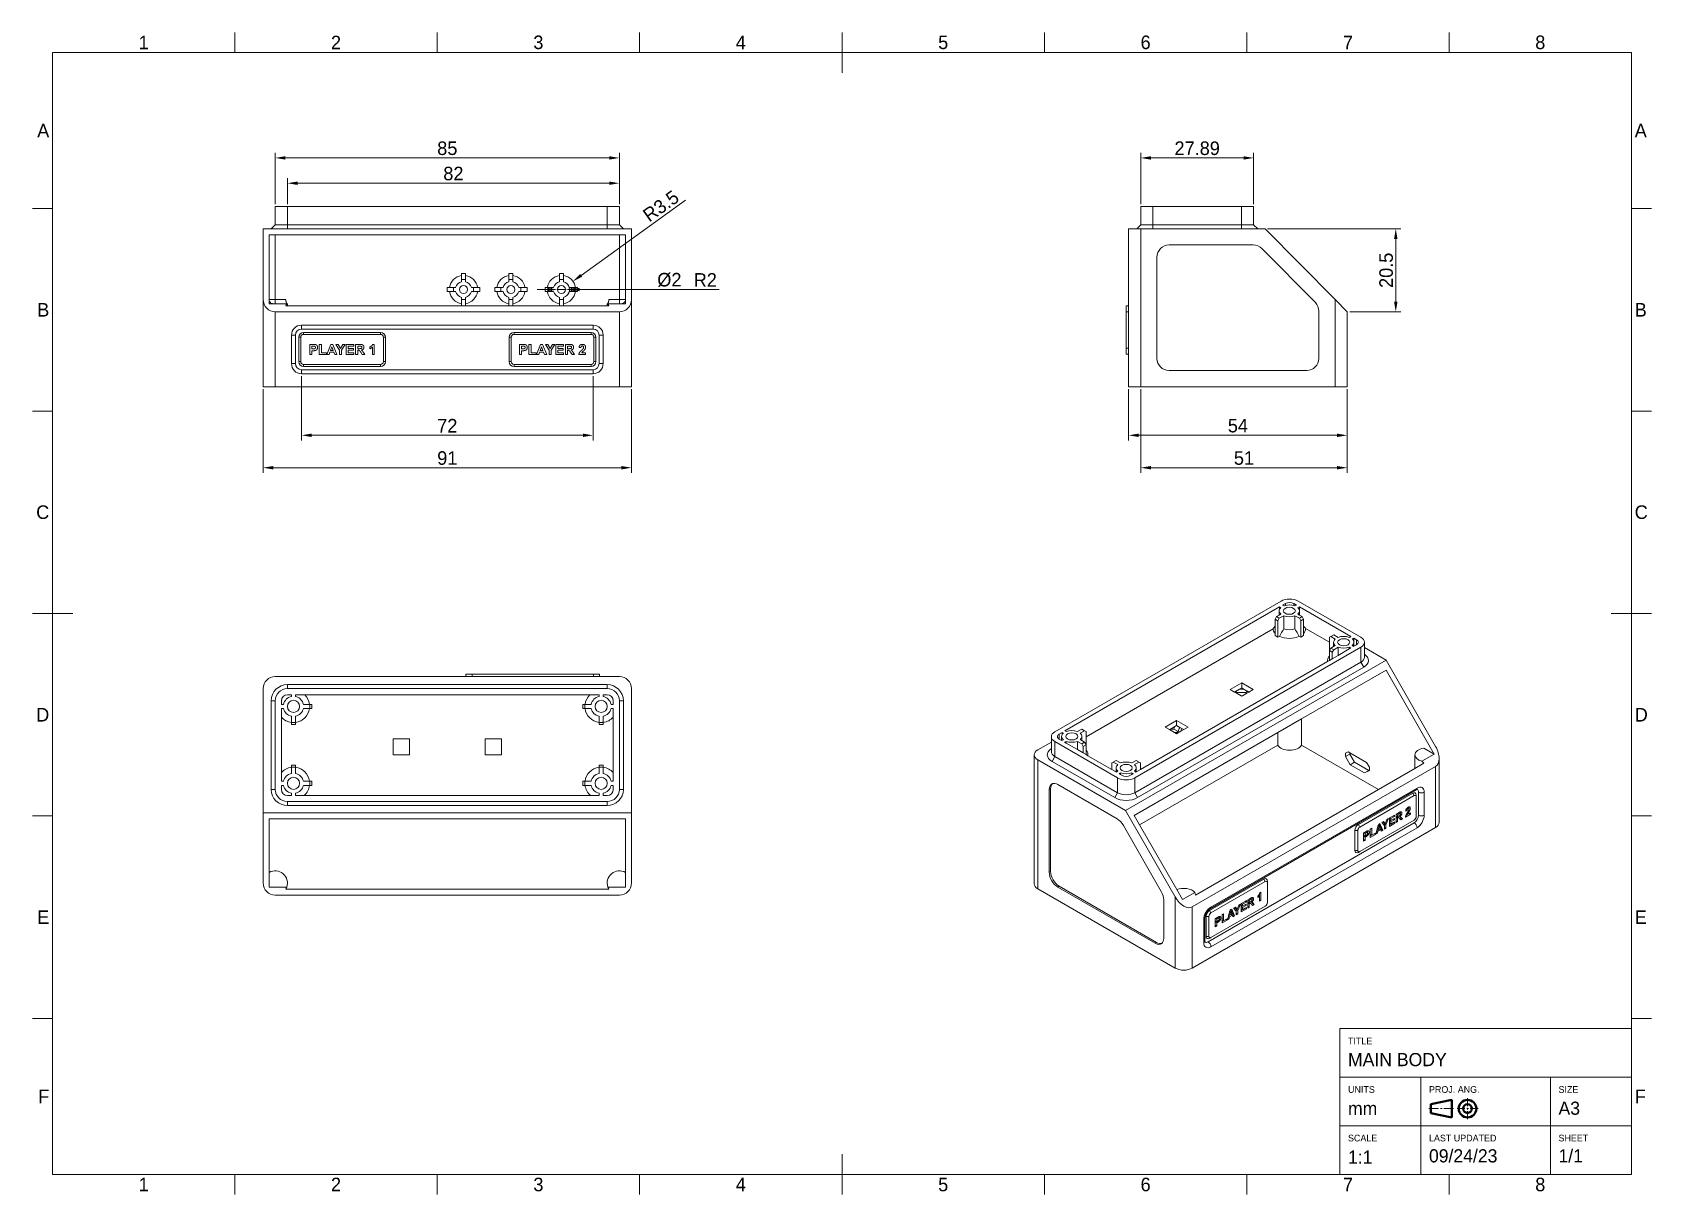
# Model space of a CAD drawing. Header units: millimetres. Extents: x 15 to 415, y 5 to 292.
import ezdxf

# ---------------------------------------------------------------- set-up
doc = ezdxf.new("R2010")
doc.units = ezdxf.units.MM
for name, color, linetype in [('Annotations', 7, 'Continuous'), ('Border', 7, 'Continuous'), ('Geometries', 7, 'Continuous')]:
    doc.layers.add(name, color=color, linetype=linetype)
doc.styles.add('Shapr0', font='txt', dxfattribs={"height": 3.3495})
doc.styles.add('Shapr10', font='txt', dxfattribs={"height": 3.3495})
doc.styles.add('Shapr11', font='txt', dxfattribs={"height": 3.3495})
doc.styles.add('Shapr12', font='txt', dxfattribs={"height": 3.3495})
doc.styles.add('Shapr13', font='txt', dxfattribs={"height": 3.3495})
doc.styles.add('Shapr14', font='txt', dxfattribs={"height": 3.3495})
doc.styles.add('Shapr15', font='txt', dxfattribs={"height": 3.3495})
doc.styles.add('Shapr16', font='txt', dxfattribs={"height": 3.3495})
doc.styles.add('Shapr2', font='txt', dxfattribs={"height": 3.3495})
doc.styles.add('Shapr3', font='txt', dxfattribs={"height": 3.3495})
doc.styles.add('Shapr4', font='txt', dxfattribs={"height": 3.3495})
doc.styles.add('Shapr5', font='txt', dxfattribs={"height": 3.3495})
doc.styles.add('Shapr6', font='txt', dxfattribs={"height": 3.3495})
doc.styles.add('Shapr7', font='txt', dxfattribs={"height": 3.3495})
doc.styles.add('Shapr8', font='txt', dxfattribs={"height": 3.3495})
doc.styles.add('Shapr9', font='txt', dxfattribs={"height": 3.3495})
doc.dimstyles.new('ISO-25', dxfattribs={"dimtxt": 2.5, "dimasz": 2.5, "dimexe": 1.25, "dimexo": 0.625, "dimtad": 1, "dimtxsty": 'Standard', "dimcen": 2.5, "dimadec": 0, "dimazin": 0, "dimtfac": 1, "dimtmove": 0, "dimatfit": 3, "dimfxl": 1, "dimarcsym": 0})

msp = doc.modelspace()

# ---------------------------------------------------------------- texts
at = {"layer": 'Border', "linetype": 'Continuous', "lineweight": 15, "char_height": 3.349, "width": 3.3495, "style": 'Shapr0'}
for s, insert, attachment_point in [('1', (42.5, 287.825), 8), ('2', (90, 287.825), 8), ('3', (140, 287.825), 8), ('4', (190, 287.825), 8), ('5', (240, 287.825), 8), ('6', (290, 287.825), 8), ('7', (340, 287.825), 8), ('8', (387.5, 287.825), 8), ('A', (19.175, 267.75), 6), ('A', (410.825, 267.75), 4), ('B', (19.175, 223.5), 6), ('B', (410.825, 223.5), 4), ('C', (19.175, 173.5), 6), ('C', (410.825, 173.5), 4), ('D', (19.175, 123.5), 6), ('D', (410.825, 123.5), 4), ('E', (19.175, 73.5), 6), ('E', (410.825, 73.5), 4), ('F', (19.175, 29.25), 6), ('F', (410.825, 29.25), 4), ('1', (42.5, 9.175), 2), ('2', (90, 9.175), 2), ('3', (140, 9.175), 2), ('4', (190, 9.175), 2), ('5', (240, 9.175), 2), ('6', (290, 9.175), 2), ('7', (340, 9.175), 2), ('8', (387.5, 9.175), 2)]:
    msp.add_mtext(s, dxfattribs=dict(at, insert=insert, attachment_point=attachment_point))
at = {"layer": 'Border', "linetype": 'Continuous', "lineweight": 15, "attachment_point": 1}
for s, insert, char_height, style in [('TITLE', (340, 43.75), 1.65, 'Shapr2'), ('MAIN BODY', (340, 39.965), 3.25, 'Shapr3'), ('UNITS', (340, 31.783), 1.65, 'Shapr4'), ('PROJ. ANG.', (360, 31.783), 1.65, 'Shapr7'), ('A3', (392, 27.965), 3.25, 'Shapr9'), ('SIZE', (392, 31.783), 1.65, 'Shapr8'), ('mm', (340, 27.9), 3.25, 'Shapr5'), ('SCALE', (340, 19.783), 1.65, 'Shapr6'), ('09/24/23', (360, 16.204), 3.25, 'Shapr12'), ('LAST UPDATED', (360, 19.783), 1.65, 'Shapr11'), ('SHEET', (392, 19.783), 1.65, 'Shapr13'), ('1/1', (392, 16.204), 3.25, 'Shapr14'), ('1:1', (340, 15.9), 3.25, 'Shapr10')]:
    msp.add_mtext(s, dxfattribs=dict(at, insert=insert, char_height=char_height, style=style))

# ---------------------------------------------------------------- blocks, each defined once
blk = doc.blocks.new('*D2')
at = {"layer": 'Annotations', "color": 0, "linetype": 'Continuous', "lineweight": 15}
for p, q in [((75, 249.62), (75, 262.25)), ((157.5, 261), (77.5, 261)), ((160, 249.62), (160, 262.25))]:
    blk.add_line(p, q, dxfattribs=at)
at = {"layer": 'Annotations', "color": 0}
for points in [[(77.5, 261.42), (77.5, 260.58), (75, 261)], [(157.5, 260.58), (157.5, 261.42), (160, 261)]]:
    blk.add_solid(points, dxfattribs=at)
at = {"layer": 'Defpoints', "color": 0}
for p in [(75, 261), (75, 249), (160, 249)]:
    blk.add_point(p, dxfattribs=at)
at = {"layer": 'Annotations', "color": 0, "lineweight": 15, "insert": (117.5, 263.37), "char_height": 3.349, "attachment_point": 5, "style": 'Shapr15'}
blk.add_mtext('\\A1;85', dxfattribs=at)
blk = doc.blocks.new('*D3')
at = {"layer": 'Annotations', "color": 0, "linetype": 'Continuous', "lineweight": 15}
for p, q in [((78, 249.62), (78, 256)), ((160, 249.62), (160, 256)), ((80.5, 254.75), (157.5, 254.75))]:
    blk.add_line(p, q, dxfattribs=at)
at = {"layer": 'Annotations', "color": 0}
for points in [[(80.5, 255.17), (80.5, 254.34), (78, 254.75)], [(157.5, 254.34), (157.5, 255.17), (160, 254.75)]]:
    blk.add_solid(points, dxfattribs=at)
at = {"layer": 'Defpoints', "color": 0}
for p in [(160, 254.75), (78, 249), (160, 249)]:
    blk.add_point(p, dxfattribs=at)
at = {"layer": 'Annotations', "color": 0, "lineweight": 15, "insert": (119, 257.13), "char_height": 3.349, "attachment_point": 5, "style": 'Shapr15'}
blk.add_mtext('\\A1;82', dxfattribs=at)
blk = doc.blocks.new('*D4')
at = {"layer": 'Annotations', "color": 0, "linetype": 'Continuous', "lineweight": 15}
blk.add_line((150.57, 232), (176.37, 250.57), dxfattribs=at)
at = {"layer": 'Annotations', "color": 0}
blk.add_solid([(150.33, 232.34), (150.81, 231.67), (148.54, 230.54)], dxfattribs=at)
at = {"layer": 'Defpoints', "color": 0}
for p in [(145.7, 228.5), (148.54, 230.54)]:
    blk.add_point(p, dxfattribs=at)
at = {"layer": 'Annotations', "color": 0, "lineweight": 15, "insert": (170.27, 249.11), "char_height": 3.349, "attachment_point": 5, "rotation": 35.7364, "style": 'Shapr15'}
blk.add_mtext('\\A1;R3.5', dxfattribs=at)
blk = doc.blocks.new('*D5')
at = {"layer": 'Annotations', "color": 0, "linetype": 'Continuous', "lineweight": 15}
for p, q in [((142.2, 228.5), (139.7, 228.5)), ((144.7, 228.5), (146.7, 228.5)), ((149.2, 228.5), (175.69, 228.5))]:
    blk.add_line(p, q, dxfattribs=at)
at = {"layer": 'Annotations', "color": 0}
for points in [[(142.2, 228.08), (142.2, 228.92), (144.7, 228.5)], [(149.2, 228.92), (149.2, 228.08), (146.7, 228.5)]]:
    blk.add_solid(points, dxfattribs=at)
at = {"layer": 'Defpoints', "color": 0}
for p in [(144.7, 228.5), (146.7, 228.5)]:
    blk.add_point(p, dxfattribs=at)
at = {"layer": 'Annotations', "color": 0, "lineweight": 15, "insert": (172.36, 230.87), "char_height": 3.349, "attachment_point": 5, "style": 'Shapr15'}
blk.add_mtext('\\A1;%%c2', dxfattribs=at)
blk = doc.blocks.new('*D6')
at = {"layer": 'Annotations', "color": 0, "linetype": 'Continuous', "lineweight": 15}
blk.add_line((150.2, 228.5), (184.64, 228.5), dxfattribs=at)
at = {"layer": 'Annotations', "color": 0, "lineweight": 15}
blk.add_arc((145.7, 228.5), 2, 323.5801, 14.4775, dxfattribs=at)
at = {"layer": 'Annotations', "color": 0}
blk.add_solid([(150.2, 228.92), (150.2, 228.08), (147.7, 228.5)], dxfattribs=at)
at = {"layer": 'Defpoints', "color": 0}
for p in [(145.7, 228.5), (147.7, 228.5)]:
    blk.add_point(p, dxfattribs=at)
at = {"layer": 'Annotations', "color": 0, "lineweight": 15, "insert": (181.23, 230.87), "char_height": 3.349, "attachment_point": 5, "style": 'Shapr15'}
blk.add_mtext('\\A1;R2', dxfattribs=at)
blk = doc.blocks.new('*D7')
at = {"layer": 'Annotations', "color": 0, "linetype": 'Continuous', "lineweight": 15}
for p, q in [((81.5, 207.08), (81.5, 191.25)), ((153.5, 207.08), (153.5, 191.25)), ((151, 192.5), (84, 192.5))]:
    blk.add_line(p, q, dxfattribs=at)
at = {"layer": 'Annotations', "color": 0}
for points in [[(84, 192.92), (84, 192.08), (81.5, 192.5)], [(151, 192.08), (151, 192.92), (153.5, 192.5)]]:
    blk.add_solid(points, dxfattribs=at)
at = {"layer": 'Defpoints', "color": 0}
for p in [(81.5, 207.71), (153.5, 207.71), (81.5, 192.5)]:
    blk.add_point(p, dxfattribs=at)
at = {"layer": 'Annotations', "color": 0, "lineweight": 15, "insert": (117.5, 194.87), "char_height": 3.349, "attachment_point": 5, "style": 'Shapr15'}
blk.add_mtext('\\A1;72', dxfattribs=at)
blk = doc.blocks.new('*D8')
at = {"layer": 'Annotations', "color": 0, "linetype": 'Continuous', "lineweight": 15}
for p, q in [((72, 203.88), (72, 183.25)), ((163, 203.88), (163, 183.25)), ((160.5, 184.5), (74.5, 184.5))]:
    blk.add_line(p, q, dxfattribs=at)
at = {"layer": 'Annotations', "color": 0}
for points in [[(74.5, 184.92), (74.5, 184.08), (72, 184.5)], [(160.5, 184.08), (160.5, 184.92), (163, 184.5)]]:
    blk.add_solid(points, dxfattribs=at)
at = {"layer": 'Defpoints', "color": 0}
for p in [(72, 204.5), (163, 204.5), (72, 184.5)]:
    blk.add_point(p, dxfattribs=at)
at = {"layer": 'Annotations', "color": 0, "lineweight": 15, "insert": (117.5, 186.87), "char_height": 3.349, "attachment_point": 5, "style": 'Shapr15'}
blk.add_mtext('\\A1;91', dxfattribs=at)
blk = doc.blocks.new('*D9')
at = {"layer": 'Annotations', "color": 0, "linetype": 'Continuous', "lineweight": 15}
for p, q in [((285.8, 203.88), (285.8, 191.25)), ((339.8, 203.88), (339.8, 191.25)), ((288.3, 192.5), (337.3, 192.5))]:
    blk.add_line(p, q, dxfattribs=at)
at = {"layer": 'Annotations', "color": 0}
for points in [[(288.3, 192.92), (288.3, 192.08), (285.8, 192.5)], [(337.3, 192.08), (337.3, 192.92), (339.8, 192.5)]]:
    blk.add_solid(points, dxfattribs=at)
at = {"layer": 'Defpoints', "color": 0}
for p in [(285.8, 204.5), (339.8, 204.5), (339.8, 192.5)]:
    blk.add_point(p, dxfattribs=at)
at = {"layer": 'Annotations', "color": 0, "lineweight": 15, "insert": (312.8, 194.87), "char_height": 3.349, "attachment_point": 5, "style": 'Shapr16'}
blk.add_mtext('\\A1;54', dxfattribs=at)
blk = doc.blocks.new('*D10')
at = {"layer": 'Annotations', "color": 0, "linetype": 'Continuous', "lineweight": 15}
for p, q in [((288.8, 203.88), (288.8, 183.25)), ((339.8, 203.88), (339.8, 183.25)), ((291.3, 184.5), (337.3, 184.5))]:
    blk.add_line(p, q, dxfattribs=at)
at = {"layer": 'Annotations', "color": 0}
for points in [[(291.3, 184.92), (291.3, 184.08), (288.8, 184.5)], [(337.3, 184.08), (337.3, 184.92), (339.8, 184.5)]]:
    blk.add_solid(points, dxfattribs=at)
at = {"layer": 'Defpoints', "color": 0}
for p in [(288.8, 204.5), (339.8, 204.5), (339.8, 184.5)]:
    blk.add_point(p, dxfattribs=at)
at = {"layer": 'Annotations', "color": 0, "lineweight": 15, "insert": (314.3, 186.87), "char_height": 3.349, "attachment_point": 5, "style": 'Shapr16'}
blk.add_mtext('\\A1;51', dxfattribs=at)
blk = doc.blocks.new('*D11')
at = {"layer": 'Annotations', "color": 0, "linetype": 'Continuous', "lineweight": 15}
for p, q in [((320.13, 243.5), (353.05, 243.5)), ((351.8, 241), (351.8, 225.5)), ((340.43, 223), (353.05, 223))]:
    blk.add_line(p, q, dxfattribs=at)
at = {"layer": 'Annotations', "color": 0}
for points in [[(352.22, 241), (351.38, 241), (351.8, 243.5)], [(351.38, 225.5), (352.22, 225.5), (351.8, 223)]]:
    blk.add_solid(points, dxfattribs=at)
at = {"layer": 'Defpoints', "color": 0}
for p in [(319.51, 243.5), (339.8, 223), (351.8, 223)]:
    blk.add_point(p, dxfattribs=at)
at = {"layer": 'Annotations', "color": 0, "lineweight": 15, "insert": (349.43, 233.25), "char_height": 3.349, "attachment_point": 5, "rotation": 90, "style": 'Shapr16'}
blk.add_mtext('\\A1;20.5', dxfattribs=at)
blk = doc.blocks.new('*D12')
at = {"layer": 'Annotations', "color": 0, "linetype": 'Continuous', "lineweight": 15}
for p, q in [((288.8, 249.62), (288.8, 262.25)), ((314.19, 261), (291.3, 261)), ((316.69, 249.62), (316.69, 262.25))]:
    blk.add_line(p, q, dxfattribs=at)
at = {"layer": 'Annotations', "color": 0}
for points in [[(291.3, 261.42), (291.3, 260.58), (288.8, 261)], [(314.19, 260.58), (314.19, 261.42), (316.69, 261)]]:
    blk.add_solid(points, dxfattribs=at)
at = {"layer": 'Defpoints', "color": 0}
for p in [(288.8, 261), (288.8, 249), (316.69, 249)]:
    blk.add_point(p, dxfattribs=at)
at = {"layer": 'Annotations', "color": 0, "lineweight": 15, "insert": (302.74, 263.37), "char_height": 3.349, "attachment_point": 5, "style": 'Shapr16'}
blk.add_mtext('\\A1;27.89', dxfattribs=at)
blk = doc.blocks.new('*U13')
at = {"layer": 'Border', "linetype": 'Continuous', "lineweight": 15}
for p, q in [((410, 46), (338, 46)), ((338, 10), (338, 46)), ((410, 10), (410, 46)), ((410, 34), (338, 34)), ((358, 10), (358, 34)), ((390, 10), (390, 34)), ((369.53, 26.88), (369.53, 28.83)), ((360, 26.23), (362.38, 26.23)), ((362.82, 26.23), (363.25, 26.23)), ((366.07, 26.23), (363.68, 26.23)), ((368.88, 26.23), (366.93, 26.23)), ((369.32, 26.23), (369.75, 26.23)), ((369.53, 26.02), (369.53, 26.45)), ((369.53, 25.58), (369.53, 23.63)), ((370.18, 26.23), (372.13, 26.23)), ((410, 22), (338, 22)), ((410, 10), (338, 10))]:
    blk.add_line(p, q, dxfattribs=at)
at = {"layer": 'Border', "linetype": 'Continuous', "lineweight": 40}
for p, q in [((360.43, 27.32), (365.63, 28.4)), ((365.63, 28.4), (365.63, 24.07)), ((360.43, 27.32), (360.43, 25.15)), ((360.43, 25.15), (365.63, 24.07))]:
    blk.add_line(p, q, dxfattribs=at)
for radius in [2.17, 1.08]:
    blk.add_circle((369.53, 26.23), radius, dxfattribs=at)

# ---------------------------------------------------------------- dimensions: what is measured, and where the dimension line sits
at = {"layer": 'Annotations', "linetype": 'Continuous', "lineweight": 15}
for base, p1, p2, override, picture, middle in [((75, 261), (160, 249), (75, 249), {"dimscale": 1, "dimgap": 0.7, "dimdec": 2, "dimlfac": 1, "dimrnd": 0.01, "dimzin": 8, "dimdsep": 46, "dimtxsty": 'Shapr15', "dimse1": 0, "dimse2": 0, "dimadec": 2, "dimtol": 0, "dimlim": 0, "dimtp": 0, "dimtm": 0, "dimtfac": 0.6, "dimtdec": 8, "dimfrac": 2, "dimtolj": 1, "dimlwd": 15, "dimlwe": 15}, '*D2', (117.5, 261)), ((288.8, 261), (316.689, 249), (288.8, 249), {"dimscale": 1, "dimgap": 0.7, "dimdec": 2, "dimlfac": 1, "dimrnd": 0.01, "dimzin": 8, "dimdsep": 46, "dimtxsty": 'Shapr16', "dimse1": 0, "dimse2": 0, "dimadec": 2, "dimtol": 0, "dimlim": 0, "dimtp": 0, "dimtm": 0, "dimtfac": 0.6, "dimtdec": 8, "dimfrac": 2, "dimtolj": 1, "dimlwd": 15, "dimlwe": 15}, '*D12', (302.744, 261)), ((160, 254.754), (78, 249), (160, 249), {"dimscale": 1, "dimgap": 0.7, "dimdec": 2, "dimlfac": 1, "dimrnd": 0.01, "dimzin": 8, "dimdsep": 46, "dimtxsty": 'Shapr15', "dimse1": 0, "dimse2": 0, "dimadec": 2, "dimtol": 0, "dimlim": 0, "dimtp": 0, "dimtm": 0, "dimtfac": 0.6, "dimtdec": 8, "dimfrac": 2, "dimtolj": 1, "dimlwd": 15, "dimlwe": 15}, '*D3', (119, 254.754)), ((72, 184.5), (163, 204.5), (72, 204.5), {"dimscale": 1, "dimgap": 0.7, "dimdec": 2, "dimlfac": 1, "dimrnd": 0.01, "dimzin": 8, "dimdsep": 46, "dimtxsty": 'Shapr15', "dimse1": 0, "dimse2": 0, "dimadec": 2, "dimtol": 0, "dimlim": 0, "dimtp": 0, "dimtm": 0, "dimtfac": 0.6, "dimtdec": 8, "dimfrac": 2, "dimtolj": 1, "dimlwd": 15, "dimlwe": 15}, '*D8', (117.5, 184.5)), ((81.5, 192.5), (153.5, 207.709), (81.5, 207.709), {"dimscale": 1, "dimgap": 0.7, "dimdec": 2, "dimlfac": 1, "dimrnd": 0.01, "dimzin": 8, "dimdsep": 46, "dimtxsty": 'Shapr15', "dimse1": 0, "dimse2": 0, "dimadec": 2, "dimtol": 0, "dimlim": 0, "dimtp": 0, "dimtm": 0, "dimtfac": 0.6, "dimtdec": 8, "dimfrac": 2, "dimtolj": 1, "dimlwd": 15, "dimlwe": 15}, '*D7', (117.5, 192.5)), ((339.8, 192.5), (285.8, 204.5), (339.8, 204.5), {"dimscale": 1, "dimgap": 0.7, "dimdec": 2, "dimlfac": 1, "dimrnd": 0.01, "dimzin": 8, "dimdsep": 46, "dimtxsty": 'Shapr16', "dimse1": 0, "dimse2": 0, "dimadec": 2, "dimtol": 0, "dimlim": 0, "dimtp": 0, "dimtm": 0, "dimtfac": 0.6, "dimtdec": 8, "dimfrac": 2, "dimtolj": 1, "dimlwd": 15, "dimlwe": 15}, '*D9', (312.8, 192.5))]:
    dim = msp.add_linear_dim(base=base, p1=p1, p2=p2, dimstyle='ISO-25', override=override, dxfattribs=at)
    dim.commit()
    dim.dimension.update_dxf_attribs({"geometry": picture, "text_midpoint": middle, "dimtype": 160})
for mpoint, picture, middle in [((148.541, 230.544), '*D4', (171.661, 247.18)), ((147.7, 228.5), '*D6', (181.225, 228.5))]:
    dim = msp.add_radius_dim(center=(145.7, 228.5), mpoint=mpoint, dimstyle='ISO-25', override={"dimscale": 1, "dimgap": 0.7, "dimdec": 2, "dimlfac": 1, "dimrnd": 0.01, "dimzin": 8, "dimdsep": 46, "dimtxsty": 'Shapr15', "dimcen": 0, "dimadec": 2, "dimtol": 0, "dimlim": 0, "dimtp": 0, "dimtm": 0, "dimtfac": 0.6, "dimtdec": 8, "dimtofl": 0, "dimfrac": 2, "dimtolj": 1, "dimlwd": 15, "dimlwe": 15}, dxfattribs=at)
    dim.commit()
    dim.dimension.update_dxf_attribs({"geometry": picture, "text_midpoint": middle, "dimtype": 164})
for base, p1, p2, angle, picture, middle in [((351.8, 223), (319.507, 243.5), (339.8, 223), 90, '*D11', (351.8, 233.25)), ((339.8, 184.5), (288.8, 204.5), (339.8, 204.5), 0, '*D10', (314.3, 184.5))]:
    dim = msp.add_linear_dim(base=base, p1=p1, p2=p2, angle=angle, dimstyle='ISO-25', override={"dimscale": 1, "dimgap": 0.7, "dimdec": 2, "dimlfac": 1, "dimrnd": 0.01, "dimzin": 8, "dimdsep": 46, "dimtxsty": 'Shapr16', "dimse1": 0, "dimse2": 0, "dimadec": 2, "dimtol": 0, "dimlim": 0, "dimtp": 0, "dimtm": 0, "dimtfac": 0.6, "dimtdec": 8, "dimfrac": 2, "dimtolj": 1, "dimlwd": 15, "dimlwe": 15}, dxfattribs=at)
    dim.commit()
    dim.dimension.update_dxf_attribs({"geometry": picture, "text_midpoint": middle, "dimtype": 160})
dim = msp.add_diameter_dim_2p(p1=(144.7, 228.5), p2=(146.7, 228.5), dimstyle='ISO-25', override={"dimscale": 1, "dimgap": 0.7, "dimdec": 2, "dimlfac": 1, "dimrnd": 0.01, "dimzin": 8, "dimdsep": 46, "dimtxsty": 'Shapr15', "dimcen": 2.5, "dimadec": 2, "dimtol": 0, "dimlim": 0, "dimtp": 0, "dimtm": 0, "dimtfac": 0.6, "dimtdec": 8, "dimtofl": 1, "dimfrac": 2, "dimtolj": 1, "dimlwd": 15, "dimlwe": 15}, dxfattribs=at)
dim.commit()
dim.dimension.update_dxf_attribs({"geometry": '*D5', "text_midpoint": (172.356, 228.5), "dimtype": 163})

# ---------------------------------------------------------------- linework, layer by layer
at = {"layer": 'Border', "linetype": 'Continuous', "lineweight": 15}
for p, q in [((65, 287), (65, 292)), ((115, 287), (115, 292)), ((165, 287), (165, 292)), ((215, 282), (215, 292)), ((265, 287), (265, 292)), ((315, 287), (315, 292)), ((365, 287), (365, 292)), ((410, 287), (20, 287)), ((20, 287), (20, 10)), ((410, 10), (410, 287)), ((20, 248.5), (15, 248.5)), ((410, 248.5), (415, 248.5)), ((20, 198.5), (15, 198.5)), ((410, 198.5), (415, 198.5)), ((25, 148.5), (15, 148.5)), ((405, 148.5), (415, 148.5)), ((20, 98.5), (15, 98.5)), ((410, 98.5), (415, 98.5)), ((20, 48.5), (15, 48.5)), ((410, 48.5), (415, 48.5)), ((215, 15), (215, 5)), ((20, 10), (410, 10)), ((65, 10), (65, 5)), ((115, 10), (115, 5)), ((165, 10), (165, 5)), ((265, 10), (265, 5)), ((315, 10), (315, 5)), ((365, 10), (365, 5))]:
    msp.add_line(p, q, dxfattribs=at)
at = {"layer": 'Geometries', "linetype": 'Continuous', "lineweight": 13}
for p, q in [((75, 244.5), (75, 249)), ((75, 249), (78, 249)), ((78, 249), (78, 244.5)), ((157, 249), (78, 249)), ((157, 244.5), (157, 249)), ((157, 249), (160, 249)), ((160, 249), (160, 244.5)), ((288.8, 244.5), (288.8, 249)), ((288.8, 249), (291.8, 249)), ((291.8, 249), (291.8, 244.5)), ((291.8, 249), (313.689, 249)), ((313.689, 244.5), (313.689, 249)), ((313.689, 249), (316.689, 249)), ((316.689, 249), (316.689, 244.5)), ((74, 243.5), (75, 244.5)), ((75, 244.5), (78, 244.5)), ((78, 243.5), (78, 244.5)), ((78, 244.5), (157, 244.5)), ((157, 244.5), (157, 243.5)), ((157, 244.5), (160, 244.5)), ((160, 244.5), (161, 243.5)), ((287.8, 243.5), (288.8, 244.5)), ((288.8, 244.5), (291.8, 244.5)), ((291.8, 243.5), (291.8, 244.5)), ((291.8, 244.5), (313.689, 244.5)), ((313.689, 244.5), (316.689, 244.5)), ((313.689, 243.5), (313.689, 244.5)), ((317.689, 243.5), (316.689, 244.5)), ((72, 226.031), (72, 243.5)), ((74, 243.5), (72, 243.5)), ((75, 242), (73.5, 242)), ((73.5, 226), (73.5, 242)), ((78, 243.5), (74, 243.5)), ((160, 242), (75, 242)), ((75, 226), (75, 242)), ((157, 243.5), (78, 243.5)), ((161, 243.5), (157, 243.5)), ((161.5, 242), (160, 242)), ((160, 242), (160, 226)), ((163, 243.5), (161, 243.5)), ((161.5, 242), (161.5, 226)), ((163, 226.031), (163, 243.5)), ((285.8, 224.5), (285.8, 243.5)), ((285.8, 243.5), (287.8, 243.5)), ((287.8, 243.5), (288.8, 243.5)), ((288.8, 243.5), (288.8, 204.5)), ((288.8, 243.5), (291.8, 243.5)), ((291.8, 243.5), (313.689, 243.5)), ((313.689, 243.5), (317.689, 243.5)), ((317.689, 243.5), (319.507, 243.5)), ((336.8, 226.031), (319.507, 243.5)), ((292.8, 211.5), (292.8, 236.5)), ((316.587, 239.5), (295.8, 239.5)), ((331.932, 225.262), (318.719, 238.611)), ((121, 231.964), (121, 232.5)), ((121, 232.5), (122, 232.5)), ((122, 232.5), (122, 231.964)), ((132.7, 231.964), (132.7, 232.5)), ((132.7, 232.5), (133.7, 232.5)), ((133.7, 232.5), (133.7, 231.964)), ((145.2, 231.964), (145.2, 232.5)), ((145.2, 232.5), (146.2, 232.5)), ((146.2, 232.5), (146.2, 231.964)), ((117.5, 228), (117.5, 229)), ((117.5, 229), (118.036, 229)), ((118.036, 228), (117.5, 228)), ((118.036, 229), (119, 229)), ((119, 228), (118.036, 228)), ((119.564, 229), (119, 229)), ((119, 229), (119, 228)), ((119, 228), (119.564, 228)), ((121, 231), (121, 231.964)), ((122, 231), (121, 231)), ((121, 230.436), (121, 231)), ((122, 231.964), (122, 231)), ((122, 231), (122, 230.436)), ((124, 229), (123.436, 229)), ((123.436, 228), (124, 228)), ((124, 229), (124.964, 229)), ((124, 228), (124, 229)), ((124.964, 228), (124, 228)), ((124.964, 229), (125.5, 229)), ((125.5, 228), (124.964, 228)), ((125.5, 229), (125.5, 228)), ((129.2, 228), (129.2, 229)), ((129.2, 229), (129.736, 229)), ((129.736, 228), (129.2, 228)), ((129.736, 229), (130.7, 229)), ((130.7, 228), (129.736, 228)), ((130.7, 229), (131.264, 229)), ((130.7, 229), (130.7, 228)), ((131.264, 228), (130.7, 228)), ((132.7, 231), (132.7, 231.964)), ((133.7, 231), (132.7, 231)), ((132.7, 231), (132.7, 230.436)), ((133.7, 231.964), (133.7, 231)), ((133.7, 230.436), (133.7, 231)), ((135.136, 229), (135.7, 229)), ((135.7, 228), (135.136, 228)), ((135.7, 228), (135.7, 229)), ((135.7, 229), (136.664, 229)), ((136.664, 228), (135.7, 228)), ((136.664, 229), (137.2, 229)), ((137.2, 228), (136.664, 228)), ((137.2, 229), (137.2, 228)), ((141.7, 228), (141.7, 229)), ((141.7, 229), (142.236, 229)), ((142.236, 228), (141.7, 228)), ((142.236, 229), (143.2, 229)), ((143.2, 228), (142.236, 228)), ((143.2, 229), (143.2, 228)), ((143.2, 229), (143.764, 229)), ((143.764, 228), (143.2, 228)), ((145.2, 231), (145.2, 231.964)), ((145.2, 230.436), (145.2, 231)), ((146.2, 231), (145.2, 231)), ((146.2, 231.964), (146.2, 231)), ((146.2, 231), (146.2, 230.436)), ((147.636, 229), (148.2, 229)), ((148.2, 228), (147.636, 228)), ((148.2, 228), (148.2, 229)), ((148.2, 229), (149.164, 229)), ((149.164, 228), (148.2, 228)), ((149.164, 229), (149.7, 229)), ((149.7, 228), (149.164, 228)), ((149.7, 229), (149.7, 228)), ((72, 204.5), (72, 226.031)), ((73.5, 225), (73.5, 226)), ((73.5, 226), (75, 226)), ((73.5, 225), (74.5, 225)), ((74.5, 225), (75, 225)), ((75, 226), (77.598, 226)), ((75, 225), (75, 226)), ((75, 225), (77.821, 225)), ((77.598, 224.515), (78, 224.515)), ((77.958, 225), (77.821, 225)), ((78, 225), (77.958, 225)), ((78, 224.515), (78, 225)), ((78, 224.515), (121, 224.515)), ((121, 226), (121, 226.564)), ((121, 226), (122, 226)), ((121, 225.036), (121, 226)), ((121, 224.515), (121, 225.036)), ((121, 224.515), (122, 224.515)), ((122, 226.564), (122, 226)), ((122, 226), (122, 225.036)), ((122, 225.036), (122, 224.515)), ((122, 224.515), (132.7, 224.515)), ((132.7, 226.564), (132.7, 226)), ((132.7, 226), (133.7, 226)), ((132.7, 225.036), (132.7, 226)), ((132.7, 224.515), (132.7, 225.036)), ((132.7, 224.515), (133.7, 224.515)), ((133.7, 226), (133.7, 226.564)), ((133.7, 226), (133.7, 225.036)), ((133.7, 225.036), (133.7, 224.515)), ((133.7, 224.515), (145.2, 224.515)), ((145.2, 226), (145.2, 226.564)), ((145.2, 226), (146.2, 226)), ((145.2, 225.036), (145.2, 226)), ((145.2, 224.515), (145.2, 225.036)), ((145.2, 224.515), (146.2, 224.515)), ((146.2, 226.564), (146.2, 226)), ((146.2, 226), (146.2, 225.036)), ((146.2, 225.036), (146.2, 224.515)), ((146.2, 224.515), (157, 224.515)), ((157.042, 225), (157, 225)), ((157, 225), (157, 224.515)), ((157, 224.515), (157.402, 224.515)), ((157.179, 225), (157.042, 225)), ((157.179, 225), (160, 225)), ((157.402, 226), (160, 226)), ((160, 225), (160, 226)), ((160, 226), (161.5, 226)), ((160, 225), (160.5, 225)), ((160.5, 225), (161.5, 225)), ((161.5, 226), (161.5, 225)), ((163, 226.031), (163, 204.5)), ((285.2, 224.5), (285.8, 224.5)), ((285.2, 223), (285.2, 224.5)), ((285.8, 223), (285.8, 224.5)), ((336.8, 204.5), (336.8, 226.031)), ((336.8, 226.031), (339.8, 223)), ((75, 223), (75, 204.5)), ((160, 223), (75, 223)), ((160, 204.5), (160, 223)), ((285.8, 223), (285.2, 223)), ((285.2, 214), (285.2, 223)), ((285.8, 214.828), (285.8, 223)), ((332.8, 211.5), (332.8, 223.152)), ((339.8, 223), (339.8, 204.5)), ((79, 210.209), (79, 217.209)), ((79, 217.209), (80, 217.209)), ((80, 217.209), (80, 210.209)), ((81.293, 216.709), (80.793, 216.709)), ((80.793, 210.709), (80.793, 216.709)), ((81.293, 216.709), (81.293, 210.709)), ((81.5, 219.709), (153.5, 219.709)), ((81.5, 219.709), (81.5, 218.709)), ((153.5, 218.709), (81.5, 218.709)), ((82, 217.916), (82, 217.416)), ((82, 217.916), (101, 217.916)), ((101, 217.416), (82, 217.416)), ((101, 217.916), (101, 217.416)), ((102.207, 216.709), (101.707, 216.709)), ((101.707, 210.709), (101.707, 216.709)), ((102.207, 216.709), (102.207, 210.709)), ((132.793, 216.709), (132.793, 210.709)), ((133.293, 216.709), (132.793, 216.709)), ((133.293, 216.709), (133.293, 210.709)), ((134, 217.416), (134, 217.916)), ((153, 217.916), (134, 217.916)), ((153, 217.416), (134, 217.416)), ((153, 217.416), (153, 217.916)), ((153.5, 219.709), (153.5, 218.709)), ((153.707, 210.709), (153.707, 216.709)), ((154.207, 216.709), (153.707, 216.709)), ((154.207, 210.709), (154.207, 216.709)), ((155, 210.209), (155, 217.209)), ((155, 217.209), (156, 217.209)), ((156, 217.209), (156, 210.209)), ((83.532, 214.954), (84.342, 214.954)), ((83.532, 212.454), (83.532, 214.954)), ((84.037, 212.454), (83.532, 212.454)), ((84.037, 214.531), (84.037, 213.822)), ((84.281, 214.531), (84.037, 214.531)), ((84.037, 213.822), (84.313, 213.822)), ((84.037, 213.397), (84.037, 212.454)), ((84.366, 213.397), (84.037, 213.397)), ((85.875, 214.933), (86.38, 214.933)), ((85.875, 212.454), (85.875, 214.933)), ((87.635, 212.454), (85.875, 212.454)), ((86.38, 214.933), (86.38, 212.875)), ((86.38, 212.875), (87.635, 212.875)), ((87.635, 212.875), (87.635, 212.454)), ((87.741, 212.454), (88.714, 214.954)), ((88.276, 212.454), (87.741, 212.454)), ((88.482, 213.022), (88.276, 212.454)), ((89.482, 213.022), (88.482, 213.022)), ((88.975, 214.371), (88.638, 213.443)), ((88.638, 213.443), (89.32, 213.443)), ((88.714, 214.954), (89.248, 214.954)), ((89.32, 213.443), (88.975, 214.371)), ((89.248, 214.954), (90.249, 212.454)), ((89.7, 212.454), (89.482, 213.022)), ((90.249, 212.454), (89.7, 212.454)), ((90.853, 213.506), (89.937, 214.954)), ((89.937, 214.954), (90.529, 214.954)), ((90.529, 214.954), (91.117, 213.965)), ((90.853, 212.454), (90.853, 213.506)), ((91.356, 212.454), (90.853, 212.454)), ((91.117, 213.965), (91.694, 214.954)), ((92.275, 214.954), (91.356, 213.503)), ((91.356, 213.503), (91.356, 212.454)), ((91.694, 214.954), (92.275, 214.954)), ((92.526, 214.954), (94.379, 214.954)), ((92.526, 212.454), (92.526, 214.954)), ((94.427, 212.454), (92.526, 212.454)), ((93.031, 214.531), (93.031, 213.977)), ((94.379, 214.531), (93.031, 214.531)), ((93.031, 213.977), (94.286, 213.977)), ((93.031, 213.556), (93.031, 212.875)), ((94.286, 213.556), (93.031, 213.556)), ((93.031, 212.875), (94.427, 212.875)), ((94.286, 213.977), (94.286, 213.556)), ((94.379, 214.954), (94.379, 214.531)), ((94.427, 212.875), (94.427, 212.454)), ((94.857, 214.954), (95.919, 214.954)), ((94.857, 212.454), (94.857, 214.954)), ((95.362, 212.454), (94.857, 212.454)), ((95.362, 214.531), (95.362, 213.897)), ((95.756, 214.531), (95.362, 214.531)), ((95.362, 213.897), (95.735, 213.897)), ((95.464, 213.498), (95.362, 213.498)), ((95.362, 213.498), (95.362, 212.454)), ((96.501, 212.454), (96.136, 212.998)), ((97.105, 212.454), (96.501, 212.454)), ((96.799, 212.942), (97.105, 212.454)), ((98.37, 213.897), (98.37, 214.331)), ((98.989, 212.454), (98.989, 214.26)), ((99.468, 212.454), (98.989, 212.454)), ((99.079, 214.964), (99.468, 214.964)), ((99.468, 214.964), (99.468, 212.454)), ((135.336, 214.954), (136.146, 214.954)), ((135.336, 212.454), (135.336, 214.954)), ((135.841, 212.454), (135.336, 212.454)), ((135.841, 214.531), (135.841, 213.822)), ((136.084, 214.531), (135.841, 214.531)), ((135.841, 213.822), (136.117, 213.822)), ((135.841, 213.397), (135.841, 212.454)), ((136.17, 213.397), (135.841, 213.397)), ((137.679, 212.454), (137.679, 214.933)), ((137.679, 214.933), (138.184, 214.933)), ((139.439, 212.454), (137.679, 212.454)), ((138.184, 214.933), (138.184, 212.875)), ((138.184, 212.875), (139.439, 212.875)), ((139.439, 212.875), (139.439, 212.454)), ((139.545, 212.454), (140.518, 214.954)), ((140.08, 212.454), (139.545, 212.454)), ((140.286, 213.022), (140.08, 212.454)), ((141.286, 213.022), (140.286, 213.022)), ((140.779, 214.371), (140.442, 213.443)), ((140.442, 213.443), (141.124, 213.443)), ((140.518, 214.954), (141.052, 214.954)), ((141.124, 213.443), (140.779, 214.371)), ((141.052, 214.954), (142.053, 212.454)), ((141.504, 212.454), (141.286, 213.022)), ((142.053, 212.454), (141.504, 212.454)), ((141.741, 214.954), (142.333, 214.954)), ((142.657, 213.506), (141.741, 214.954)), ((142.333, 214.954), (142.921, 213.965)), ((142.657, 212.454), (142.657, 213.506)), ((143.16, 212.454), (142.657, 212.454)), ((142.921, 213.965), (143.497, 214.954)), ((144.079, 214.954), (143.16, 213.503)), ((143.16, 213.503), (143.16, 212.454)), ((143.497, 214.954), (144.079, 214.954)), ((144.33, 212.454), (144.33, 214.954)), ((144.33, 214.954), (146.183, 214.954)), ((146.231, 212.454), (144.33, 212.454)), ((144.834, 214.531), (144.834, 213.977)), ((146.183, 214.531), (144.834, 214.531)), ((144.834, 213.977), (146.09, 213.977)), ((144.834, 213.556), (144.834, 212.875)), ((146.09, 213.556), (144.834, 213.556)), ((144.834, 212.875), (146.231, 212.875)), ((146.09, 213.977), (146.09, 213.556)), ((146.183, 214.954), (146.183, 214.531)), ((146.231, 212.875), (146.231, 212.454)), ((146.661, 214.954), (147.723, 214.954)), ((146.661, 212.454), (146.661, 214.954)), ((147.166, 212.454), (146.661, 212.454)), ((147.56, 214.531), (147.166, 214.531)), ((147.166, 214.531), (147.166, 213.897)), ((147.166, 213.897), (147.539, 213.897)), ((147.166, 213.498), (147.166, 212.454)), ((147.268, 213.498), (147.166, 213.498)), ((148.305, 212.454), (147.94, 212.998)), ((148.908, 212.454), (148.305, 212.454)), ((148.603, 212.942), (148.908, 212.454)), ((151.664, 212.454), (149.984, 212.454)), ((150.518, 214.176), (150.041, 214.224)), ((150.713, 212.899), (151.664, 212.899)), ((151.664, 212.899), (151.664, 212.454)), ((285.2, 212.5), (285.2, 214)), ((285.2, 214), (285.8, 214)), ((285.8, 212.5), (285.2, 212.5)), ((285.8, 214), (285.8, 214.828)), ((285.8, 214.828), (285.8, 214.828)), ((285.8, 212.5), (285.8, 214)), ((285.8, 204.5), (285.8, 212.5)), ((79, 210.209), (80, 210.209)), ((81.293, 210.709), (80.793, 210.709)), ((81.5, 208.709), (153.5, 208.709)), ((81.5, 208.709), (81.5, 207.709)), ((82, 210.002), (82, 209.502)), ((82, 210.002), (101, 210.002)), ((101, 209.502), (82, 209.502)), ((101, 210.002), (101, 209.502)), ((102.207, 210.709), (101.707, 210.709)), ((133.293, 210.709), (132.793, 210.709)), ((134, 210.002), (153, 210.002)), ((134, 209.502), (134, 210.002)), ((134, 209.502), (153, 209.502)), ((153, 209.502), (153, 210.002)), ((153.5, 208.709), (153.5, 207.709)), ((154.207, 210.709), (153.707, 210.709)), ((155, 210.209), (156, 210.209)), ((329.8, 208.5), (295.8, 208.5)), ((75, 204.5), (72, 204.5)), ((75, 204.5), (160, 204.5)), ((153.5, 207.709), (81.5, 207.709)), ((163, 204.5), (160, 204.5)), ((288.8, 204.5), (285.8, 204.5)), ((336.8, 204.5), (288.8, 204.5)), ((339.8, 204.5), (336.8, 204.5)), ((267.599, 119.314), (323.46, 151.566)), ((270.074, 119.518), (323.107, 150.137)), ((323.003, 148.126), (322.321, 147.733)), ((323.003, 149.161), (323.003, 148.126)), ((323.417, 148.366), (323.003, 148.126)), ((323.417, 149.957), (323.107, 150.137)), ((323.107, 150.137), (323.107, 149.573)), ((323.814, 150.545), (324.521, 150.953)), ((323.814, 150.545), (324.124, 150.366)), ((324.521, 150.953), (324.521, 150.489)), ((326.642, 150.953), (327.271, 150.59)), ((326.642, 150.446), (326.642, 150.953)), ((327.271, 150.59), (326.881, 150.366)), ((327.589, 149.957), (327.978, 150.182)), ((327.589, 148.366), (328.003, 148.126)), ((327.703, 151.566), (343.181, 142.629)), ((327.978, 150.182), (340.706, 142.834)), ((327.978, 150.182), (327.978, 149.366)), ((328.003, 148.126), (328.003, 149.161)), ((328.003, 148.126), (328.685, 147.733)), ((275.298, 118.044), (321.504, 144.721)), ((321.967, 147.12), (322.321, 147.733)), ((322.674, 146.712), (321.967, 147.12)), ((321.967, 147.12), (321.967, 145.333)), ((321.967, 145.333), (321.967, 143.591)), ((322.321, 147.733), (323.028, 147.324)), ((323.028, 147.324), (322.674, 146.712)), ((322.674, 146.712), (322.674, 142.629)), ((323.028, 147.324), (324.124, 147.957)), ((324.124, 147.957), (324.124, 144.691)), ((327.978, 147.324), (326.881, 147.957)), ((326.881, 147.957), (326.881, 144.691)), ((327.978, 147.324), (328.685, 147.733)), ((328.331, 146.712), (327.978, 147.324)), ((329.038, 147.12), (328.331, 146.712)), ((328.331, 146.712), (328.331, 142.629)), ((328.685, 147.733), (329.038, 147.12)), ((329.038, 147.12), (329.038, 145.401)), ((329.038, 145.401), (329.038, 143.591)), ((329.495, 144.815), (335.402, 141.405)), ((343.181, 140.18), (287.319, 107.928)), ((321.967, 143.591), (321.967, 143.038)), ((321.967, 143.038), (322.674, 142.629)), ((322.674, 142.629), (323.05, 142.846)), ((328.331, 142.629), (327.956, 142.846)), ((329.038, 143.038), (328.331, 142.629)), ((329.038, 143.591), (329.038, 143.038)), ((335.756, 142.834), (335.402, 142.629)), ((335.402, 142.629), (335.402, 141.405)), ((335.402, 141.405), (335.402, 139.363)), ((336.463, 143.242), (335.756, 142.834)), ((336.852, 142.201), (335.756, 142.834)), ((336.438, 140.37), (335.756, 139.976)), ((336.438, 141.405), (336.438, 140.37)), ((336.852, 140.609), (336.438, 140.37)), ((336.463, 143.242), (337.559, 142.609)), ((336.463, 139.568), (337.559, 140.201)), ((337.559, 140.201), (337.559, 138.159)), ((340.706, 142.834), (340.316, 142.609)), ((340.706, 139.976), (340.316, 140.201)), ((340.316, 140.201), (340.316, 139.751)), ((341.024, 142.201), (341.413, 142.425)), ((341.024, 140.609), (341.413, 140.384)), ((341.413, 142.425), (342.12, 142.017)), ((341.413, 142.425), (341.413, 141.609)), ((341.438, 140.399), (341.413, 140.384)), ((341.438, 140.399), (341.438, 141.405)), ((342.12, 140.792), (341.438, 140.399)), ((342.12, 142.017), (342.12, 140.792)), ((343.181, 136.506), (343.181, 140.18)), ((344.059, 140.081), (344.059, 141.405)), ((344.059, 140.081), (349.416, 136.988)), ((344.059, 138.442), (344.059, 140.081)), ((349.416, 136.988), (285.069, 99.838)), ((287.319, 104.254), (343.181, 136.506)), ((334.962, 136.66), (288.733, 109.97)), ((335.402, 136.914), (334.962, 136.66)), ((335.402, 139.363), (335.756, 139.976)), ((336.11, 138.955), (335.402, 139.363)), ((335.402, 139.363), (335.402, 137.994)), ((335.402, 137.994), (335.402, 136.914)), ((336.11, 137.322), (335.402, 136.914)), ((335.756, 139.976), (336.463, 139.568)), ((336.463, 139.568), (336.11, 138.955)), ((336.11, 138.955), (336.11, 137.322)), ((337.559, 138.159), (336.11, 137.322)), ((340.316, 139.751), (337.559, 138.159)), ((340.706, 139.976), (340.316, 139.751)), ((343.181, 136.506), (343.888, 135.281)), ((344.059, 137.73), (344.059, 138.442)), ((361.644, 115.665), (349.416, 136.988)), ((75, 132.95), (122.1, 132.95)), ((122.1, 133.55), (123.6, 133.55)), ((122.1, 132.95), (122.1, 133.55)), ((122.1, 132.95), (123.6, 132.95)), ((123.6, 133.55), (123.6, 132.95)), ((123.6, 133.55), (153.6, 133.55)), ((123.6, 132.95), (153.6, 132.95)), ((153.6, 132.95), (153.6, 133.55)), ((153.6, 133.55), (155.1, 133.55)), ((153.6, 132.95), (155.1, 132.95)), ((155.1, 133.55), (155.1, 132.95)), ((155.1, 132.95), (160, 132.95)), ((343.888, 135.281), (288.026, 103.029)), ((349.405, 134.545), (328.479, 122.463)), ((349.405, 134.545), (361.305, 113.794)), ((72, 129.95), (72, 99.243)), ((78, 130.95), (78, 129.95)), ((78, 130.95), (157, 130.95)), ((78, 129.95), (157, 129.95)), ((78, 128.45), (79, 128.45)), ((79, 128.011), (79, 128.45)), ((80, 128.45), (80, 128.011)), ((80, 128.45), (82.267, 128.45)), ((82.267, 128.45), (152.733, 128.45)), ((152.733, 128.45), (155, 128.45)), ((155, 128.011), (155, 128.45)), ((156, 128.45), (156, 128.011)), ((156, 128.45), (157, 128.45)), ((157, 129.95), (157, 130.95)), ((163, 129.95), (163, 99.243)), ((313.747, 131.352), (310.919, 129.719)), ((310.919, 129.719), (311.979, 129.106)), ((312.209, 129.239), (311.979, 129.106)), ((311.979, 129.106), (312.641, 128.724)), ((313.226, 129.826), (312.209, 129.239)), ((312.641, 128.989), (312.209, 129.239)), ((312.641, 128.989), (314.763, 128.989)), ((312.641, 128.724), (312.641, 128.989)), ((312.641, 128.724), (313.596, 128.173)), ((313.747, 130.127), (313.226, 129.826)), ((313.596, 128.173), (313.747, 128.086)), ((313.898, 128.173), (313.596, 128.173)), ((316.576, 129.719), (313.747, 131.352)), ((313.747, 131.352), (313.747, 130.127)), ((314.118, 129.913), (313.747, 130.127)), ((313.747, 128.086), (313.898, 128.173)), ((313.898, 128.173), (314.763, 128.672)), ((315.161, 129.219), (314.101, 129.832)), ((315.179, 129.3), (314.118, 129.913)), ((314.763, 128.989), (315.161, 129.219)), ((314.763, 128.672), (315.515, 129.106)), ((314.763, 128.989), (314.763, 128.672)), ((315.515, 129.106), (315.179, 129.3)), ((315.515, 129.106), (316.576, 129.719)), ((74, 105.061), (74, 126.95)), ((74, 126.95), (75, 126.95)), ((75, 126.95), (75, 105.061)), ((76.5, 126.061), (76.5, 126.95)), ((77.051, 126.061), (76.5, 126.061)), ((76.5, 125.061), (77.051, 125.061)), ((76.5, 122.915), (76.5, 125.061)), ((83.469, 126.061), (81.949, 126.061)), ((81.949, 125.061), (83.469, 125.061)), ((83.5, 126.061), (83.469, 126.061)), ((83.469, 125.061), (83.5, 125.061)), ((83.5, 125.061), (83.5, 126.061)), ((83.5, 126.061), (84, 126.061)), ((84, 125.061), (83.5, 125.061)), ((84, 126.061), (84, 125.061)), ((151, 125.061), (151, 126.061)), ((151, 126.061), (151.5, 126.061)), ((151.5, 125.061), (151, 125.061)), ((151.5, 126.061), (151.5, 125.061)), ((151.531, 126.061), (151.5, 126.061)), ((151.5, 125.061), (151.531, 125.061)), ((153.051, 126.061), (151.531, 126.061)), ((151.531, 125.061), (153.051, 125.061)), ((158.5, 126.061), (157.949, 126.061)), ((157.949, 125.061), (158.5, 125.061)), ((158.5, 126.95), (158.5, 126.061)), ((158.5, 125.061), (158.5, 122.915)), ((160, 126.95), (160, 105.061)), ((160, 126.95), (161, 126.95)), ((161, 126.95), (161, 105.061)), ((76.5, 109.207), (76.5, 122.915)), ((79, 121.592), (79, 123.112)), ((79, 121.561), (79, 121.592)), ((79, 121.561), (80, 121.561)), ((79, 121.061), (79, 121.561)), ((80, 121.061), (79, 121.061)), ((80, 123.112), (80, 121.592)), ((80, 121.592), (80, 121.561)), ((80, 121.561), (80, 121.061)), ((155, 121.592), (155, 123.112)), ((155, 121.561), (155, 121.592)), ((155, 121.561), (156, 121.561)), ((155, 121.061), (155, 121.561)), ((156, 121.061), (155, 121.061)), ((156, 123.112), (156, 121.592)), ((156, 121.592), (156, 121.561)), ((156, 121.561), (156, 121.061)), ((158.5, 122.915), (158.5, 109.207)), ((294.832, 120.431), (297.661, 122.064)), ((294.832, 120.431), (295.893, 119.819)), ((297.182, 120.563), (296.114, 119.946)), ((297.661, 120.839), (297.182, 120.563)), ((297.661, 122.064), (300.489, 120.431)), ((297.661, 122.064), (297.661, 120.839)), ((298.464, 120.376), (297.661, 120.839)), ((298.965, 120.086), (298.464, 120.376)), ((299.428, 119.819), (298.965, 120.086)), ((300.489, 120.431), (299.428, 119.819)), ((328.479, 122.463), (322.684, 119.117)), ((328.479, 116.008), (328.479, 122.463)), ((104.125, 117.561), (104.125, 113.561)), ((104.125, 117.561), (108.125, 117.561)), ((108.125, 117.561), (108.125, 113.561)), ((126.875, 117.561), (126.875, 113.561)), ((130.875, 117.561), (126.875, 117.561)), ((130.875, 113.561), (130.875, 117.561)), ((263.356, 114.823), (266.72, 116.765)), ((266.72, 118.089), (266.72, 116.765)), ((266.72, 116.765), (266.72, 115.126)), ((267.599, 116.864), (283.077, 107.928)), ((267.599, 116.864), (267.599, 113.19)), ((268.659, 118.702), (269.366, 119.11)), ((268.659, 117.477), (268.659, 118.702)), ((269.263, 117.128), (268.659, 117.477)), ((269.263, 118.135), (269.263, 117.128)), ((269.288, 117.114), (269.263, 117.128)), ((269.677, 117.339), (269.288, 117.114)), ((269.677, 118.93), (269.366, 119.11)), ((269.366, 119.11), (269.366, 118.546)), ((269.995, 116.706), (270.384, 116.93)), ((270.384, 116.481), (269.995, 116.706)), ((270.074, 119.518), (270.384, 119.339)), ((270.384, 116.93), (270.384, 116.481)), ((273.141, 114.889), (270.384, 116.481)), ((274.238, 119.972), (273.141, 119.339)), ((274.238, 116.297), (273.141, 116.93)), ((273.141, 116.93), (273.141, 114.889)), ((273.848, 118.93), (274.945, 119.563)), ((273.848, 117.339), (274.263, 117.099)), ((274.945, 119.563), (274.238, 119.972)), ((274.238, 116.297), (274.945, 116.706)), ((274.591, 115.685), (274.238, 116.297)), ((274.263, 117.099), (274.263, 118.135)), ((274.263, 117.099), (274.945, 116.706)), ((275.298, 116.093), (274.591, 115.685)), ((275.298, 119.359), (274.945, 119.563)), ((274.945, 116.706), (275.298, 116.093)), ((275.298, 119.359), (275.298, 118.044)), ((275.298, 118.044), (275.298, 116.093)), ((275.298, 116.093), (275.298, 114.724)), ((322.684, 119.117), (287.18, 98.619)), ((288.519, 96.283), (322.684, 116.008)), ((296.114, 119.946), (295.893, 119.819)), ((295.893, 119.819), (297.12, 119.11)), ((298.049, 119.34), (296.989, 119.952)), ((297.12, 119.11), (297.651, 119.11)), ((297.12, 119.11), (297.651, 118.804)), ((298.049, 119.34), (297.651, 119.11)), ((297.651, 119.11), (297.651, 118.804)), ((297.651, 118.804), (297.661, 118.798)), ((298.716, 119.407), (297.661, 118.798)), ((299.428, 119.819), (298.716, 119.407)), ((322.684, 116.008), (322.684, 119.117)), ((347.491, 105.032), (328.479, 116.008)), ((108.125, 113.561), (104.125, 113.561)), ((126.875, 113.561), (130.875, 113.561)), ((262.477, 113.598), (262.477, 81.755)), ((263.356, 112.374), (263.356, 80.53)), ((263.356, 112.374), (285.069, 99.838)), ((266.72, 115.126), (266.72, 114.415)), ((266.892, 111.965), (267.599, 113.19)), ((267.599, 113.19), (283.077, 104.254)), ((274.591, 114.052), (273.141, 114.889)), ((274.591, 115.685), (274.591, 114.052)), ((275.298, 113.644), (274.591, 114.052)), ((275.298, 114.724), (275.298, 113.644)), ((275.738, 113.39), (275.298, 113.644)), ((281.662, 109.97), (275.738, 113.39)), ((282.723, 112.215), (282.016, 111.807)), ((282.723, 112.215), (283.819, 111.582)), ((287.673, 112.215), (286.576, 111.582)), ((288.38, 111.807), (287.673, 112.215)), ((340.065, 114.307), (339.362, 113.978)), ((339.362, 113.978), (339.362, 113.161)), ((339.362, 113.161), (340.423, 113.774)), ((339.362, 113.161), (340.564, 111.161)), ((340.423, 114.1), (340.065, 114.307)), ((340.423, 113.774), (340.423, 114.1)), ((344.595, 111.692), (340.423, 114.1)), ((341.625, 111.773), (340.423, 113.774)), ((356.523, 113.598), (356.523, 110.246)), ((358.249, 112.03), (361.305, 113.794)), ((358.746, 115.272), (361.305, 113.794)), ((362.523, 96.86), (362.523, 112.69)), ((76.5, 107.061), (76.5, 109.207)), ((79, 111.061), (80, 111.061)), ((79, 110.561), (79, 111.061)), ((80, 110.561), (79, 110.561)), ((79, 110.53), (79, 110.561)), ((79, 109.011), (79, 110.53)), ((80, 111.061), (80, 110.561)), ((80, 110.561), (80, 110.53)), ((80, 110.53), (80, 109.011)), ((155, 111.061), (156, 111.061)), ((155, 110.561), (155, 111.061)), ((156, 110.561), (155, 110.561)), ((155, 110.53), (155, 110.561)), ((155, 109.011), (155, 110.53)), ((156, 111.061), (156, 110.561)), ((156, 110.561), (156, 110.53)), ((156, 110.53), (156, 109.011)), ((158.5, 109.207), (158.5, 107.061)), ((282.369, 103.029), (266.892, 111.965)), ((282.016, 111.807), (281.662, 111.603)), ((281.662, 111.603), (281.662, 109.97)), ((282.698, 109.372), (281.662, 109.97)), ((283.112, 111.174), (282.016, 111.807)), ((282.698, 110.378), (282.698, 109.372)), ((282.723, 109.357), (282.698, 109.372)), ((283.112, 109.582), (282.723, 109.357)), ((283.43, 108.949), (283.819, 109.174)), ((283.819, 108.724), (283.43, 108.949)), ((283.819, 109.174), (283.819, 108.724)), ((284.137, 108.541), (283.819, 108.724)), ((286.576, 108.724), (286.258, 108.541)), ((286.966, 108.949), (286.576, 109.174)), ((286.576, 109.174), (286.576, 108.724)), ((286.966, 108.949), (286.576, 108.724)), ((287.283, 111.174), (288.38, 111.807)), ((287.283, 109.582), (287.673, 109.357)), ((287.698, 109.372), (287.673, 109.357)), ((287.698, 109.372), (287.698, 110.378)), ((288.733, 109.97), (287.698, 109.372)), ((288.733, 111.603), (288.38, 111.807)), ((288.733, 111.603), (288.733, 109.97)), ((361.644, 110.741), (301.54, 76.04)), ((340.564, 111.161), (341.625, 111.773)), ((340.564, 111.161), (344.1, 109.12)), ((345.16, 109.732), (341.625, 111.773)), ((344.1, 109.12), (345.16, 109.732)), ((344.1, 109.12), (345.302, 109.732)), ((345.302, 110.548), (344.595, 111.692)), ((345.302, 109.804), (345.16, 109.732)), ((345.302, 109.804), (345.302, 110.548)), ((345.302, 109.732), (345.302, 109.804)), ((347.491, 105.032), (356.523, 110.246)), ((356.523, 110.246), (358.746, 111.53)), ((361.644, 95.636), (361.644, 110.741)), ((74, 105.061), (75, 105.061)), ((77.051, 107.061), (76.5, 107.061)), ((76.5, 106.061), (77.051, 106.061)), ((76.5, 105.061), (76.5, 106.061)), ((79, 103.561), (79, 104.112)), ((80, 104.112), (80, 103.561)), ((83.469, 107.061), (81.949, 107.061)), ((81.949, 106.061), (83.469, 106.061)), ((83.5, 107.061), (83.469, 107.061)), ((83.469, 106.061), (83.5, 106.061)), ((83.5, 107.061), (84, 107.061)), ((83.5, 106.061), (83.5, 107.061)), ((84, 106.061), (83.5, 106.061)), ((84, 107.061), (84, 106.061)), ((151, 106.061), (151, 107.061)), ((151, 107.061), (151.5, 107.061)), ((151.5, 106.061), (151, 106.061)), ((151.5, 107.061), (151.5, 106.061)), ((151.531, 107.061), (151.5, 107.061)), ((151.5, 106.061), (151.531, 106.061)), ((153.051, 107.061), (151.531, 107.061)), ((151.531, 106.061), (153.051, 106.061)), ((155, 103.561), (155, 104.112)), ((156, 104.112), (156, 103.561)), ((158.5, 107.061), (157.949, 107.061)), ((157.949, 106.061), (158.5, 106.061)), ((158.5, 106.061), (158.5, 105.061)), ((160, 105.061), (161, 105.061)), ((266.538, 105.229), (266.185, 105.025)), ((266.185, 84.613), (266.185, 105.025)), ((266.538, 84.817), (266.538, 105.229)), ((283.004, 97.764), (268.306, 106.25)), ((282.369, 103.029), (283.077, 104.254)), ((283.077, 104.254), (283.077, 107.928)), ((287.319, 107.928), (287.319, 104.254)), ((288.026, 103.029), (287.319, 104.254)), ((302.316, 78.95), (347.491, 105.032)), ((305.929, 75.548), (356.841, 104.942)), ((306.136, 76.006), (357.048, 105.4)), ((355.987, 104.14), (342.552, 96.384)), ((356.341, 103.528), (355.987, 104.14)), ((357.401, 98.664), (357.401, 104.379)), ((358.815, 104.379), (358.815, 98.664)), ((79, 103.561), (78, 103.561)), ((157, 102.061), (78, 102.061)), ((78, 101.061), (78, 102.061)), ((157, 101.061), (78, 101.061)), ((82.146, 103.561), (80, 103.561)), ((152.854, 103.561), (82.146, 103.561)), ((155, 103.561), (152.854, 103.561)), ((157, 103.561), (156, 103.561)), ((157, 102.061), (157, 101.061)), ((356.341, 103.528), (342.906, 95.771)), ((354.311, 100.028), (354.586, 99.869)), ((354.995, 100.354), (354.67, 100.542)), ((356.841, 103.647), (356.841, 103.239)), ((356.841, 98.34), (356.841, 103.239)), ((163, 99.243), (72, 99.243)), ((72, 81.95), (72, 99.243)), ((161.5, 97.758), (73.5, 97.758)), ((73.5, 84.548), (73.5, 97.758)), ((161.5, 97.758), (161.5, 84.548)), ((163, 81.95), (163, 99.243)), ((293.855, 79.874), (284.512, 96.167)), ((297.297, 78.514), (285.069, 99.838)), ((288.519, 96.283), (287.18, 98.619)), ((297.68, 80.309), (288.519, 96.283)), ((305.429, 67.433), (356.341, 96.827)), ((342.906, 95.771), (342.552, 96.384)), ((342.906, 89.717), (356.341, 97.474)), ((347.2, 95.307), (347.451, 96.196)), ((347.451, 96.196), (347.515, 96.422)), ((347.451, 96.196), (347.699, 96.052)), ((347.699, 96.052), (347.46, 95.157)), ((347.515, 96.422), (347.68, 96.517)), ((347.68, 96.517), (347.892, 96.64)), ((347.68, 96.517), (348.246, 95.211)), ((347.943, 95.435), (347.699, 96.052)), ((347.892, 96.64), (348.6, 95.007)), ((348.379, 96.921), (348.654, 97.08)), ((349.027, 96.113), (348.379, 96.921)), ((348.654, 97.08), (348.798, 97.163)), ((348.654, 97.08), (348.86, 96.799)), ((348.798, 97.163), (349.214, 96.595)), ((348.86, 96.799), (349.09, 96.666)), ((349.027, 95.662), (349.027, 96.113)), ((349.09, 96.666), (349.029, 96.519)), ((349.029, 96.519), (349.029, 95.663)), ((349.029, 96.519), (349.383, 96.315)), ((349.09, 96.666), (349.214, 96.595)), ((349.214, 96.595), (349.621, 97.638)), ((350.032, 97.875), (349.383, 96.315)), ((349.383, 96.315), (349.383, 95.459)), ((349.621, 97.638), (350.032, 97.875)), ((350.21, 97.978), (350.213, 97.98)), ((350.21, 96.345), (350.21, 97.978)), ((351.554, 96.713), (350.21, 95.937)), ((350.511, 96.519), (350.21, 96.345)), ((350.21, 95.937), (350.21, 96.345)), ((350.213, 97.98), (350.268, 98.011)), ((350.213, 97.98), (350.213, 97.59)), ((350.213, 97.59), (350.511, 97.418)), ((350.511, 97.418), (350.213, 97.246)), ((350.213, 97.246), (350.567, 97.042)), ((350.213, 97.246), (350.213, 96.691)), ((350.213, 96.691), (350.511, 96.519)), ((350.268, 98.011), (351.221, 98.562)), ((350.268, 98.011), (350.567, 97.839)), ((350.511, 97.418), (350.567, 97.386)), ((350.511, 96.519), (350.567, 96.487)), ((351.521, 98.389), (350.567, 97.839)), ((350.567, 97.839), (350.567, 97.386)), ((350.567, 97.386), (351.156, 97.726)), ((351.454, 97.555), (350.567, 97.042)), ((350.567, 97.042), (350.567, 96.487)), ((350.567, 96.487), (351.256, 96.885)), ((351.156, 97.726), (351.454, 97.898)), ((351.156, 97.726), (351.454, 97.555)), ((351.221, 98.562), (351.521, 98.735)), ((351.221, 98.562), (351.521, 98.389)), ((351.256, 96.885), (351.554, 97.057)), ((351.256, 96.885), (351.554, 96.713)), ((351.454, 97.898), (351.454, 97.555)), ((351.521, 98.735), (351.521, 98.389)), ((351.554, 97.057), (351.554, 96.713)), ((351.858, 98.93), (351.862, 98.931)), ((351.858, 97.297), (351.858, 98.93)), ((351.862, 97.298), (351.858, 97.297)), ((351.858, 96.888), (351.858, 97.297)), ((352.215, 97.094), (351.858, 96.888)), ((351.862, 98.931), (351.916, 98.963)), ((351.862, 98.931), (351.862, 98.476)), ((351.862, 98.476), (352.215, 98.272)), ((351.934, 98.192), (351.862, 98.151)), ((351.862, 98.151), (352.215, 97.946)), ((351.862, 98.151), (351.862, 97.298)), ((351.862, 97.298), (352.215, 97.094)), ((351.916, 98.963), (352.195, 99.124)), ((351.916, 98.963), (352.215, 98.79)), ((351.934, 98.192), (352.287, 97.988)), ((352.195, 99.124), (352.449, 99.271)), ((352.195, 99.124), (352.494, 98.951)), ((352.567, 98.051), (352.213, 98.255)), ((352.494, 98.951), (352.215, 98.79)), ((352.215, 98.79), (352.215, 98.272)), ((352.215, 98.272), (352.479, 98.425)), ((352.287, 97.988), (352.215, 97.946)), ((352.215, 97.946), (352.215, 97.094)), ((352.449, 99.271), (352.514, 99.308)), ((352.449, 99.271), (352.754, 99.095)), ((352.514, 99.308), (352.609, 99.363)), ((352.88, 99.098), (352.526, 99.302)), ((352.574, 98.046), (352.567, 98.051)), ((352.596, 98.494), (352.805, 98.373)), ((352.783, 97.831), (352.763, 97.855)), ((353.094, 98.01), (352.783, 97.831)), ((353.021, 97.559), (352.783, 97.831)), ((352.805, 98.373), (352.837, 98.354)), ((352.878, 98.284), (353.094, 98.01)), ((352.878, 98.284), (353.232, 98.079)), ((352.932, 98.892), (353.187, 98.745)), ((352.997, 98.312), (353.028, 98.294)), ((353.447, 97.806), (353.021, 97.559)), ((353.094, 98.01), (353.447, 97.806)), ((353.232, 98.079), (353.447, 97.806)), ((355.396, 98.931), (354.208, 98.245)), ((354.586, 99.869), (354.248, 99.713)), ((354.684, 98.928), (354.334, 98.726)), ((354.49, 99.041), (354.684, 98.928)), ((354.57, 99.183), (354.793, 99.054)), ((354.684, 98.928), (354.723, 98.906)), ((354.723, 98.906), (355.081, 99.113)), ((354.986, 99.908), (354.99, 99.917)), ((354.99, 99.917), (355.218, 99.786)), ((355.081, 99.113), (355.396, 99.294)), ((355.081, 99.113), (355.396, 98.931)), ((355.396, 99.294), (355.396, 98.931)), ((301.54, 60.934), (361.644, 95.636)), ((357.048, 95.602), (306.136, 66.208)), ((341.698, 94.905), (341.698, 90.006)), ((342.406, 94.905), (341.698, 94.905)), ((342.406, 94.905), (342.406, 90.006)), ((343.85, 94.306), (343.854, 94.308)), ((343.85, 92.673), (343.85, 94.306)), ((343.854, 92.675), (343.85, 92.673)), ((343.85, 92.265), (343.85, 92.673)), ((344.207, 92.471), (343.85, 92.265)), ((343.854, 94.308), (343.908, 94.34)), ((343.854, 94.308), (343.854, 93.792)), ((343.854, 93.792), (344.153, 93.619)), ((344.086, 93.579), (343.854, 93.445)), ((343.854, 93.445), (343.854, 92.675)), ((343.854, 93.445), (344.207, 93.241)), ((343.854, 92.675), (344.207, 92.471)), ((343.908, 94.34), (344.08, 94.439)), ((343.908, 94.34), (344.207, 94.167)), ((344.08, 94.439), (344.325, 94.58)), ((344.08, 94.439), (344.379, 94.266)), ((344.086, 93.579), (344.44, 93.375)), ((344.153, 93.619), (344.207, 93.588)), ((344.379, 94.266), (344.207, 94.167)), ((344.207, 94.167), (344.207, 93.588)), ((344.207, 93.588), (344.402, 93.7)), ((344.44, 93.375), (344.207, 93.241)), ((344.207, 93.241), (344.207, 92.471)), ((344.325, 94.58), (344.386, 94.615)), ((344.325, 94.58), (344.636, 94.401)), ((344.386, 94.615), (344.423, 94.637)), ((344.771, 94.399), (344.417, 94.603)), ((344.532, 93.779), (344.81, 93.618)), ((344.744, 93.967), (344.995, 93.822)), ((344.833, 94.29), (345.145, 94.11)), ((345.005, 94.854), (345.102, 94.798)), ((345.507, 95.246), (345.51, 95.248)), ((345.507, 93.63), (345.507, 95.246)), ((346.751, 93.94), (345.507, 93.221)), ((345.808, 93.804), (345.507, 93.63)), ((345.507, 93.221), (345.507, 93.63)), ((345.51, 95.248), (345.864, 95.452)), ((345.51, 95.248), (345.51, 93.976)), ((345.51, 93.976), (345.808, 93.804)), ((345.808, 93.804), (345.864, 93.771)), ((345.864, 95.452), (345.864, 93.771)), ((345.864, 93.771), (346.454, 94.112)), ((346.454, 94.112), (346.751, 94.284)), ((346.454, 94.112), (346.751, 93.94)), ((346.751, 94.284), (346.751, 93.94)), ((346.826, 93.983), (346.932, 94.359)), ((347.205, 94.202), (346.826, 93.983)), ((346.932, 94.359), (347.086, 94.903)), ((346.932, 94.359), (347.205, 94.202)), ((347.086, 94.903), (347.12, 95.025)), ((347.086, 94.903), (347.351, 94.75)), ((347.12, 95.025), (347.2, 95.307)), ((347.405, 95.189), (347.12, 95.025)), ((347.2, 95.307), (347.405, 95.189)), ((347.351, 94.75), (347.205, 94.202)), ((348.057, 95.158), (347.351, 94.75)), ((347.405, 95.189), (347.46, 95.157)), ((347.46, 95.157), (347.759, 95.33)), ((347.759, 95.33), (347.943, 95.435)), ((347.759, 95.33), (348.057, 95.158)), ((348.076, 95.113), (348.057, 95.158)), ((348.246, 95.211), (348.076, 95.113)), ((348.212, 94.783), (348.076, 95.113)), ((348.6, 95.007), (348.212, 94.783)), ((348.246, 95.211), (348.6, 95.007)), ((349.029, 95.663), (349.027, 95.662)), ((349.027, 95.254), (349.027, 95.662)), ((349.383, 95.459), (349.027, 95.254)), ((349.029, 95.663), (349.383, 95.459)), ((342.406, 90.006), (341.698, 90.006)), ((342.552, 89.513), (342.906, 89.717)), ((73.5, 80.93), (73.5, 84.548)), ((161.5, 84.548), (161.5, 80.93)), ((266.185, 84.613), (266.538, 84.817)), ((73.5, 80.93), (77.821, 80.93)), ((77.598, 80.45), (157.402, 80.45)), ((157.179, 80.93), (161.5, 80.93)), ((297.297, 60.934), (263.356, 80.53)), ((268.659, 81.143), (268.306, 80.939)), ((292.347, 67.058), (268.306, 80.939)), ((292.701, 67.262), (268.659, 81.143)), ((299.079, 77.868), (297.68, 80.309)), ((305.782, 75.155), (319.218, 82.911)), ((319.571, 82.299), (306.136, 74.542)), ((319.218, 82.911), (319.571, 82.299)), ((320.071, 82.419), (320.071, 82.01)), ((320.071, 77.111), (320.071, 82.01)), ((160, 78.95), (75, 78.95)), ((294.469, 68.283), (294.469, 77.797)), ((297.297, 60.934), (297.297, 78.514)), ((299.079, 77.868), (302.135, 79.633)), ((301.54, 76.04), (301.54, 60.934)), ((306.136, 68.489), (319.571, 76.245)), ((312.024, 75.931), (312.167, 76.014)), ((312.167, 76.014), (312.583, 75.446)), ((312.583, 75.446), (312.99, 76.489)), ((313.402, 76.727), (312.752, 75.166)), ((312.99, 76.489), (313.402, 76.727)), ((313.579, 76.829), (313.582, 76.831)), ((313.579, 75.196), (313.579, 76.829)), ((313.582, 76.831), (313.637, 76.862)), ((313.582, 76.831), (313.582, 76.441)), ((313.582, 76.441), (313.88, 76.269)), ((313.88, 76.269), (313.582, 76.097)), ((313.582, 76.097), (313.936, 75.893)), ((313.582, 76.097), (313.582, 75.542)), ((313.637, 76.862), (314.591, 77.413)), ((313.637, 76.862), (313.936, 76.69)), ((313.88, 76.269), (313.936, 76.237)), ((314.89, 77.24), (313.936, 76.69)), ((313.936, 76.69), (313.936, 76.237)), ((313.936, 76.237), (314.525, 76.578)), ((314.823, 76.406), (313.936, 75.893)), ((314.525, 76.578), (314.823, 76.75)), ((314.525, 76.578), (314.823, 76.406)), ((314.591, 77.413), (314.89, 77.586)), ((314.591, 77.413), (314.89, 77.24)), ((314.823, 76.75), (314.823, 76.406)), ((314.89, 77.586), (314.89, 77.24)), ((315.227, 77.781), (315.231, 77.783)), ((315.227, 76.148), (315.227, 77.781)), ((315.231, 76.15), (315.227, 76.148)), ((315.227, 75.739), (315.227, 76.148)), ((315.231, 77.783), (315.285, 77.814)), ((315.231, 77.783), (315.231, 77.328)), ((315.231, 77.328), (315.584, 77.123)), ((315.303, 77.044), (315.231, 77.002)), ((315.231, 77.002), (315.584, 76.798)), ((315.231, 77.002), (315.231, 76.15)), ((315.231, 76.15), (315.584, 75.946)), ((315.285, 77.814), (315.564, 77.975)), ((315.285, 77.814), (315.584, 77.641)), ((315.303, 77.044), (315.657, 76.839)), ((315.564, 77.975), (315.818, 78.122)), ((315.564, 77.975), (315.863, 77.802)), ((315.936, 76.902), (315.582, 77.106)), ((315.863, 77.802), (315.584, 77.641)), ((315.584, 77.641), (315.584, 77.123)), ((315.584, 77.123), (315.848, 77.276)), ((315.657, 76.839), (315.584, 76.798)), ((315.584, 76.798), (315.584, 75.946)), ((315.818, 78.122), (315.883, 78.159)), ((315.818, 78.122), (316.123, 77.946)), ((315.883, 78.159), (315.978, 78.214)), ((316.249, 77.949), (315.895, 78.153)), ((315.944, 76.897), (315.936, 76.902)), ((315.965, 77.345), (316.174, 77.224)), ((316.153, 76.682), (316.132, 76.706)), ((316.463, 76.861), (316.153, 76.682)), ((316.39, 76.411), (316.153, 76.682)), ((316.174, 77.224), (316.206, 77.206)), ((316.247, 77.135), (316.601, 76.931)), ((316.247, 77.135), (316.463, 76.861)), ((316.301, 77.743), (316.556, 77.596)), ((316.817, 76.657), (316.39, 76.411)), ((316.46, 78.399), (316.596, 78.32)), ((316.463, 76.861), (316.817, 76.657)), ((316.601, 76.931), (316.817, 76.657)), ((317.711, 78.352), (317.711, 78.707)), ((317.962, 79.009), (318.134, 78.909)), ((318.134, 79.298), (318.134, 78.909)), ((318.134, 78.909), (318.149, 78.901)), ((318.149, 77.818), (318.149, 78.901)), ((318.149, 77.426), (318.149, 77.818)), ((318.149, 77.818), (318.488, 77.622)), ((318.488, 77.622), (318.149, 77.426)), ((318.213, 79.513), (318.488, 79.672)), ((318.488, 79.672), (318.488, 77.622)), ((304.368, 67.229), (304.368, 72.944)), ((304.661, 67.637), (304.661, 73.353)), ((305.636, 73.676), (304.929, 73.676)), ((304.929, 68.777), (304.929, 73.676)), ((305.636, 73.676), (305.636, 68.777)), ((305.782, 75.155), (306.136, 74.542)), ((307.219, 73.157), (307.223, 73.159)), ((307.219, 71.524), (307.219, 73.157)), ((307.223, 73.159), (307.277, 73.191)), ((307.223, 73.159), (307.223, 72.643)), ((307.223, 72.643), (307.522, 72.47)), ((307.455, 72.431), (307.223, 72.296)), ((307.223, 72.296), (307.576, 72.092)), ((307.223, 72.296), (307.223, 71.526)), ((307.277, 73.191), (307.45, 73.29)), ((307.277, 73.191), (307.576, 73.018)), ((307.45, 73.29), (307.694, 73.432)), ((307.45, 73.29), (307.749, 73.118)), ((307.455, 72.431), (307.809, 72.226)), ((307.522, 72.47), (307.576, 72.439)), ((307.749, 73.118), (307.576, 73.018)), ((307.576, 73.018), (307.576, 72.439)), ((307.576, 72.439), (307.772, 72.552)), ((307.809, 72.226), (307.576, 72.092)), ((307.576, 72.092), (307.576, 71.322)), ((307.694, 73.432), (307.755, 73.467)), ((307.694, 73.432), (308.005, 73.252)), ((307.755, 73.467), (307.792, 73.488)), ((308.14, 73.25), (307.786, 73.454)), ((307.901, 72.63), (308.179, 72.469)), ((308.113, 72.818), (308.364, 72.673)), ((308.203, 73.141), (308.514, 72.961)), ((308.374, 73.706), (308.471, 73.649)), ((308.876, 74.097), (308.879, 74.099)), ((308.876, 72.481), (308.876, 74.097)), ((310.121, 72.791), (308.876, 72.073)), ((309.177, 72.655), (308.876, 72.481)), ((308.876, 72.073), (308.876, 72.481)), ((308.879, 74.099), (309.233, 74.303)), ((308.879, 74.099), (308.879, 72.827)), ((308.879, 72.827), (309.177, 72.655)), ((309.177, 72.655), (309.233, 72.623)), ((309.233, 74.303), (309.233, 72.623)), ((309.233, 72.623), (309.823, 72.963)), ((309.823, 72.963), (310.121, 73.135)), ((309.823, 72.963), (310.121, 72.791)), ((310.121, 73.135), (310.121, 72.791)), ((310.195, 72.834), (310.301, 73.21)), ((310.574, 73.053), (310.195, 72.834)), ((310.301, 73.21), (310.455, 73.754)), ((310.301, 73.21), (310.574, 73.053)), ((310.455, 73.754), (310.489, 73.876)), ((310.455, 73.754), (310.72, 73.601)), ((310.489, 73.876), (310.569, 74.158)), ((310.774, 74.04), (310.489, 73.876)), ((310.569, 74.158), (310.82, 75.047)), ((310.569, 74.158), (310.774, 74.04)), ((310.72, 73.601), (310.574, 73.053)), ((311.426, 74.009), (310.72, 73.601)), ((310.774, 74.04), (310.83, 74.008)), ((310.82, 75.047), (310.884, 75.273)), ((310.82, 75.047), (311.068, 74.903)), ((311.068, 74.903), (310.83, 74.008)), ((310.83, 74.008), (311.129, 74.181)), ((310.884, 75.273), (311.049, 75.368)), ((311.049, 75.368), (311.261, 75.491)), ((311.049, 75.368), (311.616, 74.062)), ((311.312, 74.286), (311.068, 74.903)), ((311.129, 74.181), (311.312, 74.286)), ((311.129, 74.181), (311.426, 74.009)), ((311.261, 75.491), (311.969, 73.858)), ((311.445, 73.964), (311.426, 74.009)), ((311.616, 74.062), (311.445, 73.964)), ((311.581, 73.634), (311.445, 73.964)), ((311.969, 73.858), (311.581, 73.634)), ((311.616, 74.062), (311.969, 73.858)), ((311.748, 75.772), (312.024, 75.931)), ((312.396, 74.964), (311.748, 75.772)), ((312.024, 75.931), (312.229, 75.65)), ((312.229, 75.65), (312.459, 75.518)), ((312.396, 74.513), (312.396, 74.964)), ((312.398, 74.514), (312.396, 74.513)), ((312.396, 74.105), (312.396, 74.513)), ((312.752, 74.31), (312.396, 74.105)), ((312.459, 75.518), (312.398, 75.371)), ((312.398, 75.371), (312.398, 74.514)), ((312.398, 75.371), (312.752, 75.166)), ((312.398, 74.514), (312.752, 74.31)), ((312.459, 75.518), (312.583, 75.446)), ((312.752, 75.166), (312.752, 74.31)), ((314.923, 75.564), (313.579, 74.788)), ((313.88, 75.37), (313.579, 75.196)), ((313.579, 74.788), (313.579, 75.196)), ((313.582, 75.542), (313.88, 75.37)), ((313.88, 75.37), (313.936, 75.338)), ((313.936, 75.893), (313.936, 75.338)), ((313.936, 75.338), (314.626, 75.736)), ((314.626, 75.736), (314.923, 75.908)), ((314.626, 75.736), (314.923, 75.564)), ((314.923, 75.908), (314.923, 75.564)), ((315.584, 75.946), (315.227, 75.739)), ((305.636, 68.777), (304.929, 68.777)), ((306.136, 68.489), (305.782, 68.284)), ((307.223, 71.526), (307.219, 71.524)), ((307.219, 71.116), (307.219, 71.524)), ((307.576, 71.322), (307.219, 71.116)), ((307.223, 71.526), (307.576, 71.322)), ((292.347, 67.058), (292.701, 67.262)), ((304.716, 67.328), (304.716, 67.328))]:
    msp.add_line(p, q, dxfattribs=at)
at = {"layer": 'Geometries', "linetype": 'Continuous', "lineweight": 13, "flags": 128}
for points in [[(77.598, 226), (77.598, 225.975), (77.599, 225.949), (77.6, 225.924), (77.601, 225.899), (77.603, 225.873), (77.605, 225.848), (77.607, 225.823), (77.61, 225.799), (77.612, 225.778), (77.615, 225.757), (77.618, 225.737), (77.621, 225.716), (77.625, 225.696), (77.629, 225.672), (77.634, 225.649), (77.639, 225.625), (77.644, 225.603), (77.649, 225.58), (77.655, 225.558), (77.661, 225.536), (77.667, 225.514), (77.673, 225.492), (77.68, 225.47), (77.687, 225.448), (77.694, 225.427), (77.702, 225.406), (77.709, 225.385), (77.717, 225.364), (77.725, 225.344), (77.733, 225.325), (77.741, 225.306), (77.749, 225.287), (77.757, 225.269), (77.766, 225.251), (77.774, 225.233), (77.783, 225.216), (77.791, 225.199), (77.799, 225.186), (77.806, 225.173), (77.813, 225.16), (77.82, 225.148), (77.827, 225.136), (77.834, 225.125), (77.841, 225.114), (77.848, 225.104), (77.855, 225.094), (77.861, 225.084), (77.868, 225.075), (77.875, 225.066), (77.882, 225.057), (77.888, 225.049), (77.895, 225.042), (77.901, 225.036), (77.907, 225.03), (77.913, 225.024), (77.918, 225.019), (77.924, 225.015), (77.929, 225.011), (77.934, 225.008), (77.939, 225.005), (77.944, 225.003), (77.949, 225.001), (77.954, 225), (77.958, 225)], [(157.042, 225), (157.046, 225), (157.05, 225.001), (157.054, 225.002), (157.058, 225.004), (157.063, 225.006), (157.068, 225.009), (157.072, 225.012), (157.077, 225.016), (157.082, 225.02), (157.088, 225.025), (157.093, 225.03), (157.099, 225.036), (157.105, 225.042), (157.111, 225.049), (157.117, 225.056), (157.125, 225.066), (157.133, 225.076), (157.14, 225.087), (157.148, 225.098), (157.156, 225.11), (157.165, 225.123), (157.173, 225.136), (157.181, 225.15), (157.188, 225.162), (157.195, 225.175), (157.202, 225.188), (157.21, 225.201), (157.217, 225.215), (157.224, 225.229), (157.231, 225.244), (157.238, 225.259), (157.245, 225.275), (157.253, 225.291), (157.26, 225.307), (157.267, 225.323), (157.274, 225.34), (157.28, 225.358), (157.287, 225.375), (157.294, 225.394), (157.301, 225.414), (157.308, 225.434), (157.315, 225.454), (157.321, 225.474), (157.327, 225.494), (157.333, 225.514), (157.339, 225.534), (157.344, 225.555), (157.35, 225.576), (157.355, 225.597), (157.36, 225.618), (157.364, 225.64), (157.369, 225.662), (157.373, 225.684), (157.377, 225.708), (157.381, 225.732), (157.385, 225.756), (157.388, 225.781), (157.391, 225.805), (157.393, 225.829), (157.396, 225.853), (157.398, 225.877), (157.399, 225.901), (157.4, 225.926), (157.401, 225.951), (157.402, 225.975), (157.402, 226)], [(84.644, 214.514), (84.635, 214.515), (84.626, 214.517), (84.616, 214.518), (84.606, 214.519), (84.594, 214.521), (84.582, 214.522), (84.569, 214.523), (84.557, 214.524), (84.544, 214.525), (84.53, 214.526), (84.516, 214.526), (84.501, 214.527), (84.485, 214.528), (84.469, 214.528), (84.452, 214.529), (84.435, 214.529), (84.417, 214.53), (84.399, 214.53), (84.379, 214.53), (84.361, 214.531), (84.341, 214.531), (84.322, 214.531), (84.301, 214.531), (84.281, 214.531)], [(84.313, 213.822), (84.336, 213.822), (84.359, 213.822), (84.381, 213.822), (84.402, 213.823), (84.423, 213.823), (84.442, 213.824), (84.462, 213.824), (84.48, 213.825), (84.498, 213.826), (84.516, 213.828), (84.533, 213.829), (84.55, 213.83), (84.565, 213.832), (84.581, 213.833), (84.595, 213.835), (84.609, 213.837), (84.623, 213.839), (84.636, 213.841), (84.648, 213.843), (84.66, 213.846), (84.671, 213.848), (84.681, 213.851), (84.691, 213.854), (84.699, 213.856), (84.707, 213.859), (84.714, 213.862), (84.721, 213.865), (84.729, 213.868), (84.735, 213.871), (84.749, 213.877), (84.761, 213.884), (84.774, 213.892), (84.786, 213.899), (84.797, 213.908), (84.808, 213.916), (84.819, 213.925), (84.83, 213.936), (84.841, 213.947), (84.851, 213.959), (84.861, 213.971), (84.87, 213.984)], [(84.342, 214.954), (84.374, 214.954), (84.405, 214.954), (84.435, 214.953), (84.465, 214.953), (84.494, 214.953), (84.521, 214.952), (84.548, 214.952), (84.574, 214.951), (84.599, 214.95), (84.624, 214.949), (84.648, 214.948), (84.672, 214.947), (84.694, 214.946), (84.716, 214.945), (84.737, 214.944), (84.757, 214.942), (84.776, 214.941), (84.795, 214.939), (84.813, 214.937), (84.83, 214.935), (84.846, 214.934), (84.861, 214.932), (84.876, 214.929), (84.889, 214.927), (84.901, 214.925), (84.912, 214.923), (84.923, 214.921), (84.933, 214.919), (84.942, 214.916)], [(84.889, 213.433), (84.873, 213.43), (84.856, 213.427), (84.838, 213.424), (84.819, 213.421), (84.8, 213.418), (84.78, 213.416), (84.76, 213.414), (84.741, 213.412), (84.721, 213.41), (84.7, 213.408), (84.68, 213.407), (84.658, 213.405), (84.636, 213.404), (84.613, 213.403), (84.59, 213.402), (84.567, 213.401), (84.543, 213.4), (84.518, 213.399), (84.492, 213.398), (84.462, 213.398), (84.431, 213.397), (84.399, 213.397), (84.366, 213.397)], [(84.847, 214.403), (84.836, 214.414), (84.826, 214.424), (84.815, 214.434), (84.804, 214.443), (84.792, 214.452), (84.781, 214.46), (84.769, 214.468), (84.756, 214.475), (84.744, 214.482), (84.73, 214.488), (84.717, 214.493), (84.703, 214.499), (84.689, 214.503), (84.674, 214.507), (84.659, 214.511), (84.644, 214.514)], [(84.87, 213.984), (84.878, 213.997), (84.886, 214.01), (84.893, 214.024), (84.9, 214.039), (84.906, 214.053), (84.911, 214.068), (84.915, 214.083), (84.919, 214.098), (84.922, 214.114), (84.924, 214.13), (84.926, 214.147), (84.927, 214.164), (84.927, 214.181), (84.926, 214.198), (84.925, 214.215), (84.924, 214.231), (84.921, 214.247), (84.918, 214.263), (84.914, 214.278), (84.91, 214.293), (84.905, 214.307), (84.899, 214.321), (84.893, 214.335), (84.887, 214.347), (84.88, 214.359), (84.872, 214.37), (84.864, 214.382), (84.856, 214.393), (84.847, 214.403)], [(85.151, 213.551), (85.13, 213.537), (85.11, 213.524), (85.089, 213.512), (85.068, 213.5), (85.047, 213.489), (85.027, 213.479), (85.006, 213.47), (84.986, 213.462), (84.967, 213.455), (84.948, 213.448), (84.928, 213.443), (84.909, 213.437), (84.889, 213.433)], [(84.942, 214.916), (84.961, 214.911), (84.98, 214.905), (84.999, 214.899), (85.017, 214.892), (85.035, 214.885), (85.053, 214.877), (85.07, 214.868), (85.089, 214.858), (85.107, 214.848), (85.126, 214.836), (85.143, 214.824), (85.161, 214.812), (85.178, 214.799), (85.195, 214.785), (85.211, 214.77), (85.227, 214.755), (85.243, 214.74), (85.258, 214.724), (85.273, 214.707), (85.288, 214.69), (85.302, 214.672)], [(85.363, 213.798), (85.353, 213.778), (85.342, 213.759), (85.33, 213.741), (85.319, 213.723), (85.307, 213.706), (85.294, 213.689), (85.282, 213.673), (85.269, 213.658), (85.256, 213.643), (85.242, 213.628), (85.228, 213.614), (85.213, 213.601), (85.198, 213.587), (85.183, 213.575), (85.167, 213.563), (85.151, 213.551)], [(85.302, 214.672), (85.315, 214.655), (85.327, 214.637), (85.338, 214.619), (85.349, 214.601), (85.359, 214.582), (85.369, 214.563), (85.378, 214.544), (85.386, 214.525), (85.393, 214.507), (85.4, 214.488), (85.407, 214.468), (85.413, 214.448), (85.418, 214.428), (85.423, 214.408), (85.428, 214.387), (85.432, 214.366), (85.435, 214.344), (85.439, 214.322), (85.441, 214.3), (85.443, 214.278), (85.445, 214.257), (85.446, 214.235), (85.447, 214.212), (85.447, 214.19), (85.447, 214.165), (85.446, 214.142), (85.445, 214.118), (85.444, 214.095), (85.442, 214.073), (85.439, 214.051), (85.436, 214.03), (85.433, 214.01), (85.43, 213.99), (85.426, 213.971), (85.421, 213.952), (85.416, 213.931), (85.41, 213.91), (85.403, 213.891), (85.396, 213.871), (85.389, 213.852), (85.381, 213.833), (85.372, 213.815), (85.363, 213.798)], [(95.87, 213.365), (95.857, 213.379), (95.844, 213.391), (95.831, 213.403), (95.817, 213.414), (95.804, 213.424), (95.79, 213.433), (95.777, 213.442), (95.766, 213.448), (95.755, 213.454), (95.744, 213.459), (95.734, 213.463), (95.725, 213.467), (95.716, 213.47), (95.707, 213.473), (95.698, 213.476), (95.687, 213.478), (95.676, 213.481), (95.665, 213.483), (95.653, 213.485), (95.64, 213.487), (95.627, 213.489), (95.613, 213.491), (95.599, 213.492), (95.585, 213.493), (95.569, 213.494), (95.553, 213.495), (95.536, 213.496), (95.519, 213.497), (95.501, 213.497), (95.483, 213.497), (95.464, 213.498)], [(95.735, 213.897), (95.759, 213.897), (95.782, 213.897), (95.804, 213.897), (95.826, 213.897), (95.847, 213.897), (95.867, 213.898), (95.886, 213.898), (95.905, 213.899), (95.923, 213.899), (95.94, 213.9), (95.957, 213.9), (95.975, 213.901), (95.992, 213.902), (96.009, 213.903), (96.025, 213.904), (96.041, 213.905), (96.056, 213.906), (96.07, 213.907), (96.083, 213.909), (96.096, 213.91), (96.109, 213.911), (96.12, 213.913), (96.131, 213.915), (96.142, 213.916), (96.151, 213.918), (96.16, 213.92), (96.169, 213.922), (96.176, 213.923), (96.182, 213.925), (96.188, 213.927), (96.194, 213.929), (96.199, 213.931), (96.205, 213.933), (96.21, 213.935), (96.224, 213.941), (96.237, 213.948), (96.25, 213.956), (96.262, 213.964), (96.274, 213.972), (96.285, 213.982), (96.295, 213.991), (96.304, 214.001), (96.314, 214.011), (96.322, 214.022), (96.33, 214.033)], [(96.124, 214.522), (96.119, 214.523), (96.114, 214.524), (96.108, 214.524), (96.102, 214.525), (96.095, 214.525), (96.087, 214.526), (96.079, 214.526), (96.071, 214.527), (96.061, 214.527), (96.051, 214.527), (96.041, 214.528), (96.029, 214.528), (96.017, 214.528), (96.005, 214.529), (95.992, 214.529), (95.978, 214.529), (95.964, 214.53), (95.949, 214.53), (95.933, 214.53), (95.917, 214.53), (95.901, 214.53), (95.883, 214.531), (95.865, 214.531), (95.845, 214.531), (95.824, 214.531), (95.802, 214.531), (95.779, 214.531), (95.756, 214.531)], [(96.136, 212.998), (96.122, 213.018), (96.109, 213.038), (96.096, 213.057), (96.084, 213.076), (96.071, 213.094), (96.06, 213.111), (96.048, 213.128), (96.037, 213.144), (96.026, 213.16), (96.015, 213.175), (96.005, 213.19), (95.994, 213.204), (95.985, 213.218), (95.975, 213.232), (95.966, 213.245), (95.957, 213.257), (95.948, 213.269), (95.94, 213.28), (95.932, 213.29), (95.924, 213.301), (95.916, 213.31), (95.909, 213.319), (95.902, 213.328), (95.895, 213.337), (95.888, 213.345), (95.882, 213.352), (95.876, 213.359), (95.87, 213.365)], [(95.919, 214.954), (95.951, 214.954), (95.981, 214.953), (96.011, 214.953), (96.04, 214.952), (96.069, 214.951), (96.096, 214.95), (96.122, 214.949), (96.148, 214.947), (96.174, 214.946), (96.199, 214.944), (96.224, 214.941), (96.247, 214.939), (96.27, 214.936), (96.293, 214.934), (96.315, 214.931), (96.336, 214.927), (96.356, 214.924), (96.376, 214.92), (96.395, 214.916), (96.413, 214.912), (96.431, 214.908), (96.448, 214.904), (96.464, 214.899), (96.479, 214.894), (96.493, 214.89), (96.506, 214.885), (96.519, 214.88), (96.532, 214.874), (96.544, 214.869), (96.563, 214.86), (96.582, 214.85), (96.6, 214.839), (96.617, 214.828), (96.634, 214.817), (96.651, 214.805), (96.666, 214.792), (96.682, 214.779), (96.697, 214.765), (96.712, 214.75), (96.727, 214.734), (96.741, 214.718), (96.754, 214.701), (96.767, 214.684), (96.78, 214.666), (96.792, 214.647)], [(96.314, 214.424), (96.305, 214.434), (96.296, 214.443), (96.287, 214.452), (96.277, 214.46), (96.266, 214.467), (96.256, 214.475), (96.245, 214.481), (96.233, 214.488), (96.221, 214.493), (96.209, 214.499), (96.196, 214.504), (96.182, 214.509), (96.168, 214.513), (96.154, 214.516), (96.139, 214.52), (96.124, 214.522)], [(96.736, 213.788), (96.723, 213.774), (96.709, 213.76), (96.695, 213.747), (96.68, 213.734), (96.665, 213.722), (96.649, 213.71), (96.633, 213.698), (96.616, 213.687), (96.598, 213.675), (96.58, 213.664), (96.56, 213.654), (96.541, 213.644), (96.52, 213.635), (96.5, 213.625), (96.478, 213.617), (96.456, 213.609), (96.434, 213.601), (96.411, 213.594), (96.387, 213.587), (96.363, 213.581), (96.34, 213.575), (96.316, 213.57), (96.292, 213.565), (96.267, 213.561), (96.242, 213.557)], [(96.242, 213.557), (96.264, 213.544), (96.287, 213.53), (96.308, 213.516), (96.329, 213.502), (96.35, 213.488), (96.369, 213.474), (96.388, 213.459), (96.407, 213.445), (96.425, 213.43), (96.442, 213.415), (96.459, 213.4), (96.475, 213.385), (96.491, 213.369), (96.5, 213.36), (96.51, 213.35), (96.519, 213.34), (96.529, 213.329), (96.539, 213.317), (96.548, 213.307), (96.557, 213.295), (96.567, 213.283), (96.577, 213.27), (96.587, 213.257), (96.597, 213.243), (96.608, 213.229), (96.62, 213.213), (96.632, 213.196), (96.645, 213.178), (96.657, 213.16), (96.67, 213.141), (96.684, 213.121), (96.697, 213.101), (96.711, 213.08), (96.725, 213.058), (96.74, 213.036), (96.754, 213.013), (96.769, 212.99), (96.784, 212.966), (96.799, 212.942)], [(96.33, 214.033), (96.338, 214.044), (96.344, 214.056), (96.351, 214.068), (96.356, 214.081), (96.361, 214.094), (96.366, 214.107), (96.37, 214.121), (96.373, 214.135), (96.376, 214.149), (96.378, 214.163), (96.379, 214.176), (96.38, 214.19), (96.381, 214.204), (96.381, 214.219), (96.381, 214.233), (96.381, 214.248), (96.38, 214.262), (96.378, 214.277), (96.375, 214.292), (96.372, 214.307), (96.369, 214.321), (96.365, 214.335), (96.36, 214.348), (96.354, 214.361), (96.349, 214.372), (96.343, 214.384), (96.337, 214.394), (96.33, 214.405), (96.322, 214.415), (96.314, 214.424)], [(96.792, 214.647), (96.805, 214.627), (96.816, 214.607), (96.827, 214.587), (96.837, 214.566), (96.846, 214.545), (96.854, 214.523), (96.862, 214.502), (96.869, 214.482), (96.875, 214.461), (96.88, 214.44), (96.885, 214.419), (96.889, 214.398), (96.893, 214.377), (96.896, 214.355), (96.898, 214.333), (96.9, 214.311), (96.901, 214.288), (96.902, 214.265), (96.902, 214.242), (96.901, 214.221), (96.9, 214.199), (96.899, 214.178), (96.897, 214.158), (96.894, 214.137), (96.891, 214.116), (96.887, 214.095), (96.883, 214.075), (96.878, 214.054), (96.873, 214.034), (96.867, 214.015), (96.86, 213.997), (96.854, 213.979), (96.847, 213.961), (96.839, 213.944), (96.831, 213.927), (96.822, 213.91), (96.813, 213.894), (96.803, 213.878), (96.793, 213.862), (96.783, 213.846), (96.772, 213.831), (96.76, 213.817), (96.749, 213.802), (96.736, 213.788)], [(98.37, 214.331), (98.392, 214.339), (98.414, 214.347), (98.437, 214.356), (98.46, 214.366), (98.482, 214.377), (98.506, 214.388), (98.528, 214.4), (98.55, 214.412), (98.572, 214.424), (98.595, 214.438), (98.618, 214.452), (98.641, 214.466), (98.664, 214.482), (98.688, 214.498), (98.711, 214.515), (98.735, 214.532), (98.754, 214.546), (98.773, 214.561), (98.792, 214.576), (98.81, 214.591), (98.828, 214.606), (98.847, 214.623), (98.865, 214.639), (98.882, 214.656), (98.898, 214.674), (98.915, 214.691), (98.93, 214.709), (98.944, 214.726), (98.958, 214.743), (98.971, 214.76), (98.983, 214.778), (98.995, 214.796), (99.008, 214.816), (99.02, 214.836), (99.032, 214.857), (99.042, 214.878), (99.053, 214.899), (99.062, 214.92), (99.071, 214.942), (99.079, 214.964)], [(98.989, 214.26), (98.965, 214.238), (98.941, 214.217), (98.917, 214.196), (98.892, 214.176), (98.867, 214.156), (98.841, 214.137), (98.815, 214.118), (98.786, 214.098), (98.757, 214.079), (98.727, 214.06), (98.696, 214.042), (98.665, 214.025), (98.634, 214.008), (98.602, 213.992), (98.57, 213.976), (98.537, 213.961), (98.504, 213.947), (98.471, 213.933), (98.438, 213.921), (98.404, 213.908), (98.37, 213.897)], [(136.448, 214.514), (136.439, 214.515), (136.43, 214.517), (136.42, 214.518), (136.409, 214.519), (136.398, 214.521), (136.386, 214.522), (136.373, 214.523), (136.361, 214.524), (136.348, 214.525), (136.334, 214.526), (136.32, 214.526), (136.305, 214.527), (136.289, 214.528), (136.273, 214.528), (136.256, 214.529), (136.239, 214.529), (136.221, 214.53), (136.202, 214.53), (136.183, 214.53), (136.165, 214.531), (136.145, 214.531), (136.126, 214.531), (136.105, 214.531), (136.084, 214.531)], [(136.117, 213.822), (136.14, 213.822), (136.163, 213.822), (136.184, 213.822), (136.206, 213.823), (136.227, 213.823), (136.246, 213.824), (136.265, 213.824), (136.284, 213.825), (136.302, 213.826), (136.32, 213.828), (136.337, 213.829), (136.353, 213.83), (136.369, 213.832), (136.385, 213.833), (136.399, 213.835), (136.413, 213.837), (136.427, 213.839), (136.44, 213.841), (136.452, 213.843), (136.463, 213.846), (136.474, 213.848), (136.485, 213.851), (136.495, 213.854), (136.503, 213.856), (136.511, 213.859), (136.518, 213.862), (136.525, 213.865), (136.532, 213.868), (136.539, 213.871), (136.553, 213.877), (136.565, 213.884), (136.578, 213.892), (136.59, 213.899), (136.601, 213.908), (136.612, 213.916), (136.623, 213.925), (136.634, 213.936), (136.645, 213.947), (136.655, 213.959), (136.664, 213.971), (136.674, 213.984)], [(136.146, 214.954), (136.178, 214.954), (136.209, 214.954), (136.239, 214.953), (136.269, 214.953), (136.298, 214.953), (136.325, 214.952), (136.352, 214.952), (136.378, 214.951), (136.403, 214.95), (136.428, 214.949), (136.452, 214.948), (136.475, 214.947), (136.498, 214.946), (136.52, 214.945), (136.541, 214.944), (136.561, 214.942), (136.58, 214.941), (136.599, 214.939), (136.617, 214.937), (136.634, 214.935), (136.65, 214.934), (136.665, 214.932), (136.68, 214.929), (136.693, 214.927), (136.705, 214.925), (136.716, 214.923), (136.727, 214.921), (136.737, 214.919), (136.746, 214.916)], [(136.693, 213.433), (136.677, 213.43), (136.66, 213.427), (136.642, 213.424), (136.623, 213.421), (136.604, 213.418), (136.584, 213.416), (136.564, 213.414), (136.545, 213.412), (136.525, 213.41), (136.504, 213.408), (136.483, 213.407), (136.462, 213.405), (136.44, 213.404), (136.417, 213.403), (136.394, 213.402), (136.371, 213.401), (136.346, 213.4), (136.322, 213.399), (136.296, 213.398), (136.266, 213.398), (136.235, 213.397), (136.202, 213.397), (136.17, 213.397)], [(136.651, 214.403), (136.64, 214.414), (136.63, 214.424), (136.619, 214.434), (136.608, 214.443), (136.596, 214.452), (136.584, 214.46), (136.572, 214.468), (136.56, 214.475), (136.547, 214.482), (136.534, 214.488), (136.521, 214.493), (136.507, 214.499), (136.492, 214.503), (136.478, 214.507), (136.463, 214.511), (136.448, 214.514)], [(136.674, 213.984), (136.682, 213.997), (136.69, 214.01), (136.697, 214.024), (136.704, 214.039), (136.71, 214.053), (136.715, 214.068), (136.719, 214.083), (136.723, 214.098), (136.726, 214.114), (136.728, 214.13), (136.73, 214.147), (136.73, 214.164), (136.731, 214.181), (136.73, 214.198), (136.729, 214.215), (136.727, 214.231), (136.725, 214.247), (136.722, 214.263), (136.718, 214.278), (136.714, 214.293), (136.709, 214.307), (136.703, 214.321), (136.697, 214.335), (136.691, 214.347), (136.684, 214.359), (136.676, 214.37), (136.668, 214.382), (136.66, 214.393), (136.651, 214.403)], [(136.955, 213.551), (136.934, 213.537), (136.914, 213.524), (136.893, 213.512), (136.872, 213.5), (136.851, 213.489), (136.83, 213.479), (136.809, 213.47), (136.79, 213.462), (136.771, 213.455), (136.752, 213.448), (136.732, 213.443), (136.713, 213.437), (136.693, 213.433)], [(136.746, 214.916), (136.765, 214.911), (136.784, 214.905), (136.803, 214.899), (136.821, 214.892), (136.839, 214.885), (136.857, 214.877), (136.874, 214.868), (136.893, 214.858), (136.911, 214.848), (136.929, 214.836), (136.947, 214.824), (136.965, 214.812), (136.982, 214.799), (136.999, 214.785), (137.015, 214.77), (137.031, 214.755), (137.047, 214.74), (137.062, 214.724), (137.077, 214.707), (137.092, 214.69), (137.106, 214.672)], [(137.167, 213.798), (137.157, 213.778), (137.146, 213.759), (137.134, 213.741), (137.123, 213.723), (137.11, 213.706), (137.098, 213.689), (137.086, 213.673), (137.073, 213.658), (137.06, 213.643), (137.046, 213.628), (137.031, 213.614), (137.017, 213.601), (137.002, 213.587), (136.987, 213.575), (136.971, 213.563), (136.955, 213.551)], [(137.106, 214.672), (137.118, 214.655), (137.131, 214.637), (137.142, 214.619), (137.153, 214.601), (137.163, 214.582), (137.173, 214.563), (137.182, 214.544), (137.19, 214.525), (137.197, 214.507), (137.204, 214.488), (137.211, 214.468), (137.217, 214.448), (137.222, 214.428), (137.227, 214.408), (137.232, 214.387), (137.236, 214.366), (137.239, 214.344), (137.242, 214.322), (137.245, 214.3), (137.247, 214.278), (137.249, 214.257), (137.25, 214.235), (137.251, 214.212), (137.251, 214.19), (137.251, 214.165), (137.25, 214.142), (137.249, 214.118), (137.247, 214.095), (137.245, 214.073), (137.243, 214.051), (137.24, 214.03), (137.237, 214.01), (137.233, 213.99), (137.229, 213.971), (137.225, 213.952), (137.22, 213.931), (137.214, 213.91), (137.207, 213.891), (137.2, 213.871), (137.193, 213.852), (137.185, 213.833), (137.176, 213.815), (137.167, 213.798)], [(147.674, 213.365), (147.661, 213.379), (147.648, 213.391), (147.635, 213.403), (147.621, 213.414), (147.608, 213.424), (147.594, 213.433), (147.581, 213.442), (147.57, 213.448), (147.559, 213.454), (147.548, 213.459), (147.537, 213.463), (147.529, 213.467), (147.52, 213.47), (147.511, 213.473), (147.501, 213.476), (147.491, 213.478), (147.48, 213.481), (147.469, 213.483), (147.456, 213.485), (147.444, 213.487), (147.431, 213.489), (147.417, 213.491), (147.403, 213.492), (147.389, 213.493), (147.373, 213.494), (147.357, 213.495), (147.34, 213.496), (147.323, 213.497), (147.305, 213.497), (147.287, 213.497), (147.268, 213.498)], [(147.539, 213.897), (147.563, 213.897), (147.585, 213.897), (147.608, 213.897), (147.63, 213.897), (147.651, 213.897), (147.671, 213.898), (147.69, 213.898), (147.709, 213.899), (147.726, 213.899), (147.744, 213.9), (147.761, 213.9), (147.779, 213.901), (147.796, 213.902), (147.813, 213.903), (147.829, 213.904), (147.845, 213.905), (147.86, 213.906), (147.874, 213.907), (147.887, 213.909), (147.9, 213.91), (147.913, 213.911), (147.924, 213.913), (147.935, 213.915), (147.945, 213.916), (147.955, 213.918), (147.964, 213.92), (147.973, 213.922), (147.98, 213.923), (147.986, 213.925), (147.992, 213.927), (147.998, 213.929), (148.003, 213.931), (148.008, 213.933), (148.014, 213.935), (148.028, 213.941), (148.041, 213.948), (148.054, 213.956), (148.066, 213.964), (148.078, 213.972), (148.089, 213.982), (148.099, 213.991), (148.108, 214.001), (148.117, 214.011), (148.126, 214.022), (148.134, 214.033)], [(147.928, 214.522), (147.923, 214.523), (147.918, 214.524), (147.912, 214.524), (147.906, 214.525), (147.899, 214.525), (147.891, 214.526), (147.883, 214.526), (147.874, 214.527), (147.865, 214.527), (147.855, 214.527), (147.845, 214.528), (147.833, 214.528), (147.821, 214.528), (147.809, 214.529), (147.796, 214.529), (147.782, 214.529), (147.768, 214.53), (147.753, 214.53), (147.737, 214.53), (147.721, 214.53), (147.704, 214.53), (147.687, 214.531), (147.669, 214.531), (147.649, 214.531), (147.628, 214.531), (147.606, 214.531), (147.583, 214.531), (147.56, 214.531)], [(147.94, 212.998), (147.926, 213.018), (147.913, 213.038), (147.9, 213.057), (147.888, 213.076), (147.875, 213.094), (147.864, 213.111), (147.852, 213.128), (147.841, 213.144), (147.83, 213.16), (147.819, 213.175), (147.809, 213.19), (147.798, 213.204), (147.788, 213.218), (147.779, 213.232), (147.77, 213.245), (147.761, 213.257), (147.752, 213.269), (147.743, 213.28), (147.735, 213.29), (147.728, 213.301), (147.72, 213.31), (147.713, 213.319), (147.706, 213.328), (147.699, 213.337), (147.692, 213.345), (147.686, 213.352), (147.679, 213.359), (147.674, 213.365)], [(147.723, 214.954), (147.753, 214.954), (147.782, 214.953), (147.811, 214.953), (147.838, 214.952), (147.866, 214.952), (147.892, 214.95), (147.918, 214.949), (147.943, 214.948), (147.967, 214.946), (147.991, 214.945), (148.015, 214.943), (148.038, 214.94), (148.06, 214.938), (148.082, 214.935), (148.103, 214.933), (148.124, 214.93), (148.144, 214.927), (148.163, 214.923), (148.182, 214.92), (148.2, 214.916), (148.218, 214.912), (148.234, 214.908), (148.251, 214.904), (148.268, 214.899), (148.284, 214.894), (148.3, 214.889), (148.315, 214.883), (148.33, 214.877), (148.349, 214.868), (148.368, 214.859), (148.387, 214.849), (148.405, 214.839), (148.423, 214.827), (148.44, 214.815), (148.456, 214.804), (148.471, 214.791), (148.486, 214.778), (148.501, 214.765), (148.515, 214.751), (148.529, 214.736), (148.542, 214.721), (148.555, 214.705), (148.568, 214.688), (148.58, 214.671), (148.592, 214.654), (148.603, 214.636), (148.614, 214.618), (148.624, 214.6), (148.634, 214.58), (148.643, 214.559), (148.652, 214.538), (148.66, 214.517), (148.668, 214.496), (148.675, 214.474), (148.681, 214.454), (148.686, 214.433), (148.69, 214.411), (148.694, 214.39), (148.698, 214.368), (148.7, 214.346), (148.703, 214.324), (148.704, 214.301), (148.705, 214.278), (148.705, 214.255), (148.705, 214.232), (148.704, 214.21), (148.703, 214.188), (148.701, 214.166), (148.699, 214.143), (148.695, 214.12), (148.691, 214.098), (148.687, 214.076), (148.682, 214.054), (148.676, 214.033), (148.67, 214.013), (148.663, 213.993), (148.656, 213.974), (148.648, 213.956), (148.64, 213.937), (148.631, 213.919), (148.621, 213.902), (148.611, 213.884), (148.601, 213.867), (148.59, 213.851), (148.578, 213.835), (148.566, 213.819), (148.553, 213.803), (148.54, 213.788)], [(148.118, 214.424), (148.109, 214.434), (148.1, 214.443), (148.091, 214.452), (148.081, 214.46), (148.07, 214.467), (148.06, 214.475), (148.049, 214.481), (148.037, 214.488), (148.025, 214.493), (148.013, 214.499), (148, 214.504), (147.986, 214.509), (147.972, 214.513), (147.958, 214.516), (147.943, 214.52), (147.928, 214.522)], [(148.54, 213.788), (148.527, 213.774), (148.513, 213.76), (148.499, 213.747), (148.484, 213.734), (148.469, 213.722), (148.453, 213.71), (148.437, 213.698), (148.42, 213.687), (148.402, 213.675), (148.384, 213.664), (148.364, 213.654), (148.345, 213.644), (148.324, 213.635), (148.303, 213.625), (148.282, 213.617), (148.26, 213.609), (148.238, 213.601), (148.215, 213.594), (148.191, 213.587), (148.167, 213.581), (148.144, 213.575), (148.12, 213.57), (148.096, 213.565), (148.071, 213.561), (148.046, 213.557)], [(148.046, 213.557), (148.071, 213.542), (148.096, 213.526), (148.121, 213.51), (148.144, 213.494), (148.167, 213.478), (148.19, 213.461), (148.211, 213.444), (148.23, 213.429), (148.248, 213.413), (148.266, 213.397), (148.283, 213.381), (148.3, 213.364), (148.316, 213.347)], [(148.134, 214.033), (148.142, 214.044), (148.148, 214.056), (148.155, 214.068), (148.16, 214.081), (148.165, 214.094), (148.17, 214.107), (148.174, 214.121), (148.177, 214.135), (148.18, 214.149), (148.182, 214.163), (148.183, 214.176), (148.184, 214.19), (148.185, 214.204), (148.185, 214.219), (148.185, 214.233), (148.185, 214.248), (148.183, 214.262), (148.182, 214.277), (148.179, 214.292), (148.176, 214.307), (148.173, 214.321), (148.168, 214.335), (148.164, 214.348), (148.158, 214.361), (148.153, 214.372), (148.147, 214.384), (148.14, 214.394), (148.133, 214.405), (148.126, 214.415), (148.118, 214.424)], [(148.316, 213.347), (148.326, 213.337), (148.336, 213.326), (148.346, 213.314), (148.356, 213.301), (148.367, 213.287), (148.378, 213.273), (148.39, 213.258), (148.401, 213.244), (148.412, 213.229), (148.423, 213.214), (148.435, 213.198), (148.446, 213.181), (148.458, 213.164), (148.471, 213.146), (148.483, 213.128), (148.496, 213.109), (148.509, 213.089), (148.522, 213.069), (148.536, 213.048), (148.549, 213.028), (148.562, 213.007), (148.576, 212.986), (148.589, 212.964), (148.603, 212.942)], [(149.984, 212.454), (149.988, 212.48), (149.991, 212.506), (149.996, 212.532), (150.001, 212.558), (150.006, 212.584), (150.012, 212.61), (150.019, 212.634), (150.026, 212.657), (150.033, 212.681), (150.041, 212.705), (150.049, 212.728), (150.059, 212.754), (150.07, 212.78), (150.081, 212.806), (150.093, 212.832), (150.106, 212.857), (150.119, 212.882), (150.134, 212.907), (150.148, 212.932)], [(150.041, 214.224), (150.044, 214.251), (150.048, 214.278), (150.052, 214.304), (150.056, 214.329), (150.061, 214.354), (150.066, 214.379), (150.072, 214.403), (150.078, 214.424), (150.084, 214.445), (150.09, 214.466), (150.097, 214.486), (150.104, 214.506), (150.112, 214.525), (150.12, 214.544), (150.128, 214.562), (150.137, 214.58), (150.146, 214.597), (150.155, 214.614), (150.165, 214.631), (150.175, 214.646), (150.184, 214.661), (150.195, 214.675), (150.205, 214.689), (150.216, 214.703), (150.229, 214.718), (150.242, 214.732), (150.256, 214.747), (150.271, 214.76), (150.285, 214.773), (150.3, 214.786), (150.316, 214.798), (150.334, 214.81), (150.351, 214.822), (150.369, 214.834), (150.388, 214.845), (150.407, 214.856), (150.426, 214.866), (150.445, 214.876), (150.465, 214.885), (150.485, 214.894), (150.506, 214.902), (150.526, 214.909), (150.547, 214.916), (150.568, 214.923), (150.589, 214.929), (150.612, 214.935), (150.636, 214.94), (150.66, 214.945), (150.685, 214.95), (150.71, 214.953), (150.735, 214.957), (150.759, 214.959), (150.783, 214.961), (150.808, 214.963), (150.833, 214.964), (150.859, 214.964), (150.884, 214.964), (150.91, 214.964), (150.935, 214.963), (150.959, 214.961), (150.984, 214.959), (151.007, 214.957), (151.03, 214.954), (151.053, 214.951), (151.075, 214.947), (151.099, 214.942), (151.122, 214.937), (151.145, 214.931), (151.167, 214.925), (151.189, 214.918), (151.21, 214.911), (151.23, 214.904), (151.25, 214.896), (151.269, 214.887), (151.288, 214.879), (151.306, 214.869), (151.324, 214.86), (151.342, 214.849), (151.359, 214.838), (151.376, 214.827), (151.392, 214.815), (151.408, 214.803), (151.423, 214.791), (151.438, 214.778), (151.453, 214.765)], [(150.148, 212.932), (150.158, 212.948), (150.169, 212.965), (150.18, 212.981), (150.192, 212.999), (150.204, 213.016), (150.217, 213.034), (150.231, 213.052), (150.245, 213.07), (150.26, 213.088), (150.276, 213.108), (150.292, 213.128), (150.309, 213.148), (150.327, 213.168), (150.346, 213.189), (150.365, 213.21), (150.384, 213.232), (150.405, 213.253), (150.426, 213.276), (150.448, 213.298), (150.47, 213.321), (150.493, 213.345), (150.517, 213.368), (150.541, 213.393), (150.564, 213.415), (150.588, 213.438), (150.612, 213.461), (150.636, 213.484), (150.661, 213.508), (150.687, 213.532)], [(151.084, 213.941), (151.096, 213.959), (151.107, 213.977), (151.117, 213.995), (151.126, 214.012), (151.135, 214.03), (151.143, 214.048), (151.15, 214.066), (151.156, 214.082), (151.162, 214.098), (151.167, 214.115), (151.171, 214.131), (151.174, 214.147), (151.177, 214.163), (151.18, 214.179), (151.182, 214.196), (151.183, 214.212), (151.183, 214.228), (151.183, 214.244), (151.183, 214.259), (151.182, 214.277), (151.18, 214.295), (151.178, 214.312), (151.175, 214.328), (151.171, 214.344), (151.167, 214.358), (151.163, 214.373), (151.158, 214.387), (151.152, 214.4), (151.146, 214.413), (151.14, 214.425), (151.133, 214.436), (151.126, 214.447), (151.118, 214.458), (151.109, 214.468), (151.1, 214.478), (151.09, 214.487), (151.08, 214.497), (151.069, 214.505), (151.058, 214.513), (151.046, 214.521), (151.035, 214.527), (151.023, 214.533), (151.011, 214.539), (150.999, 214.544), (150.986, 214.548), (150.972, 214.552), (150.959, 214.556), (150.944, 214.559), (150.93, 214.562), (150.915, 214.564), (150.899, 214.565), (150.883, 214.566), (150.868, 214.567), (150.853, 214.567), (150.838, 214.566), (150.824, 214.565), (150.81, 214.564), (150.796, 214.562), (150.782, 214.56), (150.769, 214.557), (150.755, 214.554), (150.743, 214.55), (150.73, 214.546), (150.718, 214.542), (150.704, 214.536), (150.691, 214.529), (150.678, 214.522), (150.665, 214.514), (150.656, 214.507), (150.646, 214.5), (150.637, 214.492), (150.628, 214.484), (150.619, 214.475), (150.611, 214.466), (150.603, 214.456), (150.595, 214.446), (150.588, 214.435), (150.58, 214.423), (150.573, 214.41), (150.567, 214.397), (150.561, 214.383), (150.555, 214.369), (150.55, 214.354), (150.545, 214.338), (150.54, 214.322), (150.536, 214.305), (150.532, 214.288), (150.529, 214.27), (150.526, 214.252), (150.524, 214.234), (150.522, 214.215), (150.52, 214.196), (150.518, 214.176)], [(150.687, 213.532), (150.71, 213.553), (150.731, 213.573), (150.753, 213.593), (150.773, 213.613), (150.793, 213.632), (150.812, 213.65), (150.831, 213.668), (150.848, 213.685), (150.866, 213.702), (150.883, 213.719), (150.899, 213.735), (150.915, 213.751), (150.93, 213.766), (150.944, 213.781), (150.958, 213.795), (150.971, 213.809), (150.984, 213.822), (150.996, 213.835), (151.007, 213.847), (151.018, 213.859), (151.028, 213.871), (151.038, 213.882), (151.047, 213.892), (151.054, 213.901), (151.061, 213.91), (151.068, 213.918), (151.074, 213.926), (151.079, 213.934), (151.084, 213.941)], [(150.811, 213.032), (150.797, 213.017), (150.785, 213.002), (150.773, 212.987), (150.761, 212.972), (150.75, 212.957), (150.74, 212.942), (150.73, 212.928), (150.721, 212.913), (150.713, 212.899)], [(151.412, 213.627), (151.404, 213.617), (151.395, 213.607), (151.386, 213.596), (151.377, 213.585), (151.367, 213.574), (151.356, 213.562), (151.345, 213.55), (151.333, 213.537), (151.321, 213.524), (151.307, 213.51), (151.293, 213.495), (151.279, 213.481), (151.263, 213.465), (151.248, 213.45), (151.231, 213.434), (151.214, 213.417), (151.197, 213.401), (151.179, 213.383), (151.16, 213.366), (151.141, 213.348), (151.125, 213.333), (151.109, 213.318), (151.093, 213.303), (151.077, 213.289), (151.061, 213.274), (151.046, 213.26), (151.03, 213.245), (151.014, 213.231), (150.999, 213.217), (150.985, 213.203), (150.971, 213.19), (150.957, 213.178), (150.945, 213.165), (150.933, 213.155), (150.922, 213.144), (150.912, 213.134), (150.901, 213.124), (150.892, 213.115), (150.883, 213.106), (150.874, 213.097), (150.865, 213.089), (150.857, 213.081), (150.85, 213.073), (150.843, 213.066), (150.836, 213.059), (150.829, 213.052), (150.822, 213.045), (150.816, 213.038), (150.811, 213.032)], [(151.453, 214.765), (151.467, 214.75), (151.481, 214.736), (151.495, 214.722), (151.508, 214.707), (151.52, 214.692), (151.532, 214.676), (151.546, 214.658), (151.558, 214.639), (151.57, 214.62), (151.582, 214.601), (151.591, 214.584), (151.6, 214.566), (151.608, 214.548), (151.616, 214.529), (151.623, 214.511), (151.63, 214.492), (151.636, 214.473), (151.641, 214.453), (151.646, 214.434), (151.65, 214.414), (151.654, 214.394), (151.657, 214.373), (151.66, 214.352), (151.662, 214.331), (151.663, 214.31), (151.664, 214.289), (151.664, 214.266), (151.664, 214.243), (151.663, 214.22), (151.662, 214.198), (151.66, 214.175), (151.657, 214.153), (151.654, 214.129), (151.649, 214.105), (151.645, 214.082), (151.639, 214.058), (151.633, 214.035), (151.626, 214.011), (151.619, 213.988), (151.612, 213.967), (151.604, 213.947), (151.595, 213.926), (151.586, 213.905), (151.576, 213.884), (151.565, 213.863), (151.554, 213.841), (151.542, 213.82), (151.53, 213.798), (151.517, 213.776), (151.503, 213.755), (151.489, 213.733), (151.474, 213.712), (151.46, 213.691), (151.444, 213.67), (151.428, 213.648), (151.412, 213.627)], [(323.05, 142.846), (323.318, 143.308), (323.587, 143.769), (323.766, 144.077), (323.945, 144.384), (324.124, 144.691)], [(326.881, 144.691), (327.061, 144.384), (327.24, 144.077), (327.419, 143.769), (327.688, 143.308), (327.956, 142.846)], [(314.101, 129.832), (313.833, 129.83), (313.565, 129.828), (313.298, 129.826), (313.226, 129.826)], [(296.989, 119.952), (296.721, 119.95), (296.453, 119.948), (296.186, 119.946), (296.114, 119.946)], [(356.841, 104.942), (356.845, 104.945), (356.854, 104.95), (356.862, 104.954), (356.87, 104.959), (356.878, 104.963), (356.886, 104.967), (356.894, 104.972), (356.902, 104.976), (356.91, 104.979), (356.918, 104.983), (356.925, 104.987), (356.933, 104.99), (356.94, 104.994), (356.947, 104.997), (356.954, 105), (356.961, 105.003), (356.968, 105.006), (356.975, 105.009), (356.982, 105.012), (356.988, 105.014), (356.994, 105.017), (357.001, 105.019), (357.007, 105.021), (357.013, 105.023), (357.019, 105.025), (357.025, 105.027), (357.03, 105.029), (357.036, 105.031), (357.041, 105.032), (357.046, 105.034), (357.051, 105.035), (357.056, 105.037), (357.061, 105.038), (357.066, 105.039), (357.07, 105.04), (357.075, 105.041), (357.079, 105.042), (357.083, 105.043), (357.087, 105.044), (357.091, 105.045), (357.095, 105.045), (357.098, 105.046), (357.102, 105.047), (357.105, 105.047), (357.108, 105.047), (357.111, 105.048), (357.114, 105.048), (357.116, 105.048), (357.119, 105.049)], [(357.119, 105.049), (357.119, 105.049), (357.121, 105.049), (357.123, 105.049), (357.125, 105.049), (357.127, 105.049), (357.128, 105.049), (357.13, 105.049), (357.131, 105.049), (357.132, 105.049), (357.133, 105.049), (357.134, 105.049), (357.135, 105.049), (357.135, 105.049), (357.135, 105.049), (357.136, 105.049)], [(354.248, 99.713), (354.25, 99.737), (354.253, 99.76), (354.256, 99.783), (354.259, 99.806), (354.262, 99.828), (354.266, 99.85), (354.27, 99.872), (354.274, 99.892), (354.279, 99.912), (354.283, 99.931), (354.288, 99.951), (354.293, 99.97), (354.298, 99.988), (354.304, 100.007), (354.31, 100.025), (354.311, 100.028)], [(354.311, 100.028), (354.316, 100.043), (354.322, 100.061), (354.329, 100.079), (354.336, 100.096), (354.343, 100.113), (354.35, 100.129), (354.357, 100.145), (354.364, 100.16), (354.372, 100.176), (354.381, 100.193), (354.391, 100.211), (354.401, 100.228), (354.411, 100.245), (354.421, 100.262), (354.432, 100.278), (354.443, 100.294), (354.455, 100.312), (354.468, 100.329), (354.481, 100.346), (354.494, 100.362), (354.507, 100.379), (354.52, 100.395), (354.534, 100.411), (354.548, 100.426), (354.562, 100.442), (354.577, 100.457), (354.591, 100.471), (354.606, 100.485), (354.621, 100.499), (354.636, 100.513), (354.652, 100.527), (354.669, 100.541), (354.67, 100.542)], [(354.995, 100.354), (354.99, 100.357), (354.983, 100.36), (354.975, 100.363), (354.967, 100.365), (354.959, 100.366), (354.951, 100.367), (354.943, 100.367), (354.934, 100.367), (354.925, 100.366), (354.916, 100.364), (354.907, 100.362), (354.897, 100.359), (354.887, 100.356), (354.877, 100.352), (354.866, 100.348), (354.855, 100.342), (354.844, 100.337), (354.833, 100.331), (354.823, 100.325), (354.812, 100.319), (354.802, 100.312), (354.792, 100.305), (354.782, 100.298), (354.772, 100.29), (354.763, 100.283), (354.753, 100.275), (354.744, 100.267), (354.736, 100.258), (354.727, 100.249), (354.717, 100.239), (354.708, 100.228), (354.699, 100.217), (354.69, 100.205), (354.683, 100.195), (354.676, 100.186), (354.67, 100.175), (354.663, 100.165), (354.657, 100.155), (354.651, 100.144), (354.646, 100.133), (354.64, 100.121), (354.635, 100.109), (354.63, 100.096), (354.625, 100.083), (354.62, 100.07), (354.616, 100.056), (354.612, 100.042), (354.608, 100.027), (354.605, 100.013), (354.601, 99.997), (354.598, 99.982), (354.596, 99.966), (354.593, 99.95), (354.591, 99.935), (354.59, 99.919), (354.588, 99.903), (354.587, 99.886), (354.586, 99.869)], [(354.67, 100.542), (354.686, 100.555), (354.703, 100.569), (354.721, 100.582), (354.739, 100.595), (354.756, 100.607), (354.773, 100.618), (354.791, 100.63), (354.809, 100.641), (354.827, 100.652), (354.845, 100.662), (354.863, 100.672), (354.88, 100.681), (354.898, 100.69), (354.915, 100.699), (354.931, 100.706), (354.948, 100.713), (354.961, 100.719)], [(354.961, 100.719), (354.964, 100.72), (354.979, 100.726), (354.996, 100.732), (355.013, 100.737), (355.029, 100.742), (355.03, 100.742)], [(354.99, 99.917), (354.994, 99.928), (355.002, 99.947), (355.009, 99.966), (355.016, 99.984), (355.022, 100.002), (355.028, 100.02), (355.033, 100.037), (355.037, 100.053), (355.041, 100.069), (355.044, 100.084), (355.047, 100.099), (355.05, 100.113), (355.052, 100.128), (355.054, 100.142), (355.055, 100.156), (355.056, 100.17), (355.056, 100.183), (355.056, 100.196), (355.056, 100.209), (355.055, 100.223), (355.054, 100.236), (355.052, 100.249), (355.05, 100.261), (355.048, 100.273), (355.045, 100.283), (355.042, 100.293), (355.038, 100.302), (355.034, 100.311), (355.03, 100.319), (355.025, 100.326), (355.02, 100.333), (355.015, 100.338), (355.01, 100.344), (355.005, 100.348)], [(355.005, 100.348), (355.004, 100.349), (354.997, 100.353), (354.995, 100.354)], [(355.03, 100.742), (355.033, 100.73), (355.035, 100.715), (355.038, 100.699), (355.039, 100.683), (355.041, 100.667), (355.042, 100.65), (355.042, 100.633), (355.043, 100.615), (355.042, 100.596), (355.042, 100.577), (355.041, 100.558), (355.039, 100.539), (355.037, 100.52), (355.035, 100.499), (355.032, 100.477), (355.029, 100.456), (355.025, 100.435), (355.021, 100.413), (355.016, 100.391), (355.01, 100.369), (355.005, 100.349), (355.005, 100.348)], [(355.03, 100.742), (355.045, 100.746), (355.06, 100.749), (355.075, 100.752), (355.089, 100.754), (355.103, 100.756), (355.117, 100.757), (355.13, 100.757), (355.143, 100.757), (355.155, 100.756), (355.168, 100.755), (355.18, 100.753), (355.192, 100.751), (355.204, 100.748), (355.215, 100.745), (355.226, 100.741), (355.236, 100.736), (355.247, 100.731)], [(355.258, 100.725), (355.267, 100.72), (355.276, 100.713), (355.286, 100.707), (355.294, 100.699), (355.303, 100.692), (355.312, 100.682), (355.321, 100.672), (355.33, 100.662), (355.338, 100.65), (355.344, 100.64), (355.351, 100.629), (355.357, 100.618), (355.362, 100.606), (355.367, 100.594), (355.372, 100.581), (355.376, 100.568), (355.38, 100.554), (355.383, 100.54), (355.386, 100.526), (355.389, 100.511), (355.391, 100.495), (355.393, 100.479), (355.394, 100.463), (355.395, 100.446), (355.396, 100.429), (355.396, 100.41), (355.396, 100.392), (355.395, 100.373), (355.394, 100.354), (355.393, 100.335), (355.391, 100.315), (355.389, 100.294), (355.386, 100.273), (355.382, 100.252), (355.378, 100.23), (355.374, 100.209), (355.369, 100.187), (355.364, 100.165), (355.359, 100.145), (355.353, 100.125), (355.347, 100.104), (355.341, 100.084), (355.334, 100.062), (355.326, 100.041), (355.318, 100.019), (355.31, 99.996), (355.301, 99.974), (355.292, 99.951), (355.282, 99.927), (355.272, 99.903), (355.262, 99.881), (355.251, 99.857), (355.241, 99.834), (355.229, 99.81), (355.218, 99.786)], [(355.247, 100.731), (355.257, 100.726), (355.258, 100.725)], [(352.213, 98.255), (352.212, 98.256), (352.203, 98.261), (352.193, 98.265), (352.184, 98.268), (352.174, 98.271), (352.165, 98.273), (352.155, 98.275), (352.147, 98.275), (352.14, 98.275), (352.132, 98.275), (352.124, 98.275), (352.118, 98.274), (352.112, 98.273), (352.106, 98.272), (352.099, 98.27), (352.092, 98.268), (352.084, 98.265), (352.076, 98.263), (352.067, 98.259), (352.058, 98.256), (352.049, 98.252), (352.039, 98.248), (352.03, 98.243), (352.019, 98.238), (352.008, 98.233), (351.997, 98.227), (351.985, 98.221), (351.973, 98.214), (351.96, 98.207), (351.947, 98.2), (351.934, 98.192)], [(352.56, 98.054), (352.556, 98.056), (352.547, 98.061), (352.537, 98.064), (352.528, 98.067), (352.518, 98.069), (352.509, 98.07), (352.501, 98.071), (352.493, 98.071), (352.486, 98.071), (352.478, 98.071), (352.472, 98.07), (352.466, 98.069), (352.459, 98.067), (352.453, 98.066), (352.445, 98.064), (352.437, 98.061), (352.429, 98.058), (352.421, 98.055), (352.412, 98.052), (352.403, 98.048), (352.393, 98.044), (352.383, 98.039), (352.373, 98.034), (352.362, 98.029), (352.35, 98.023), (352.339, 98.017), (352.326, 98.01), (352.314, 98.003), (352.301, 97.996), (352.287, 97.988)], [(352.479, 98.425), (352.496, 98.434), (352.512, 98.444), (352.528, 98.453), (352.543, 98.462), (352.558, 98.471), (352.573, 98.48), (352.586, 98.488), (352.596, 98.494)], [(352.754, 99.095), (352.751, 99.093), (352.747, 99.091), (352.743, 99.09), (352.738, 99.087), (352.733, 99.085), (352.728, 99.082), (352.722, 99.079), (352.716, 99.076), (352.71, 99.073), (352.703, 99.069), (352.695, 99.065), (352.687, 99.061), (352.679, 99.056), (352.67, 99.051), (352.661, 99.046), (352.651, 99.041), (352.641, 99.035), (352.63, 99.029), (352.619, 99.023), (352.608, 99.016), (352.596, 99.01), (352.584, 99.003), (352.571, 98.996), (352.557, 98.987), (352.542, 98.979), (352.526, 98.97), (352.51, 98.961), (352.494, 98.951)], [(352.526, 99.302), (352.522, 99.304), (352.516, 99.307), (352.514, 99.308)], [(352.567, 98.051), (352.565, 98.052), (352.56, 98.054)], [(352.763, 97.855), (352.753, 97.866), (352.744, 97.876), (352.735, 97.887), (352.726, 97.897), (352.717, 97.906), (352.709, 97.916), (352.7, 97.925), (352.693, 97.933), (352.685, 97.942), (352.677, 97.95), (352.67, 97.958), (352.663, 97.966), (352.656, 97.973), (352.649, 97.98), (352.642, 97.986), (352.636, 97.993), (352.63, 97.999), (352.624, 98.005), (352.618, 98.01), (352.612, 98.015), (352.607, 98.02), (352.602, 98.024), (352.597, 98.029), (352.592, 98.033), (352.587, 98.037), (352.583, 98.04), (352.578, 98.043), (352.574, 98.046)], [(352.596, 98.494), (352.599, 98.496), (352.612, 98.503), (352.624, 98.511), (352.636, 98.518), (352.649, 98.526), (352.661, 98.534), (352.673, 98.542), (352.684, 98.549), (352.695, 98.556), (352.706, 98.563), (352.716, 98.57), (352.725, 98.577), (352.735, 98.583), (352.743, 98.589), (352.751, 98.595), (352.759, 98.601), (352.767, 98.607), (352.773, 98.612), (352.78, 98.617), (352.786, 98.622), (352.791, 98.626), (352.795, 98.631), (352.799, 98.635), (352.803, 98.638), (352.807, 98.642), (352.811, 98.646), (352.815, 98.65), (352.825, 98.661), (352.834, 98.672), (352.843, 98.683), (352.852, 98.695), (352.86, 98.706), (352.868, 98.719), (352.875, 98.73), (352.882, 98.742), (352.888, 98.754), (352.894, 98.767), (352.9, 98.779)], [(352.609, 99.363), (352.63, 99.375), (352.651, 99.387), (352.671, 99.398), (352.691, 99.409), (352.71, 99.42), (352.729, 99.429), (352.747, 99.439), (352.764, 99.448), (352.782, 99.457), (352.799, 99.465), (352.816, 99.473), (352.832, 99.481), (352.848, 99.488), (352.863, 99.495), (352.878, 99.501), (352.893, 99.507), (352.907, 99.513), (352.921, 99.518), (352.934, 99.523), (352.939, 99.524)], [(352.87, 99.103), (352.869, 99.103), (352.862, 99.106), (352.855, 99.108), (352.847, 99.109), (352.839, 99.11), (352.831, 99.111), (352.823, 99.111), (352.814, 99.11), (352.805, 99.109), (352.795, 99.107), (352.785, 99.105), (352.775, 99.102), (352.765, 99.098), (352.754, 99.095)], [(352.805, 98.373), (352.812, 98.365), (352.821, 98.354), (352.831, 98.343), (352.84, 98.332), (352.849, 98.32), (352.859, 98.308), (352.868, 98.296), (352.878, 98.284)], [(353.187, 98.745), (353.178, 98.728), (353.168, 98.711), (353.158, 98.695), (353.147, 98.678), (353.137, 98.662), (353.126, 98.645), (353.114, 98.629), (353.102, 98.613), (353.089, 98.596), (353.076, 98.58), (353.063, 98.564), (353.049, 98.547), (353.034, 98.531), (353.02, 98.516), (353.005, 98.5), (352.989, 98.484), (352.973, 98.469), (352.957, 98.453), (352.94, 98.438), (352.923, 98.423), (352.907, 98.409), (352.89, 98.395), (352.873, 98.382), (352.855, 98.368), (352.837, 98.354)], [(352.837, 98.354), (352.856, 98.352), (352.873, 98.35), (352.891, 98.347), (352.907, 98.343), (352.923, 98.339), (352.939, 98.335), (352.954, 98.33), (352.968, 98.325), (352.981, 98.319), (352.993, 98.314), (352.997, 98.312)], [(352.88, 99.098), (352.876, 99.1), (352.87, 99.103)], [(352.889, 99.092), (352.882, 99.096), (352.88, 99.098)], [(352.895, 99.087), (352.894, 99.087), (352.889, 99.092)], [(352.939, 99.524), (352.94, 99.519), (352.942, 99.503), (352.945, 99.487), (352.947, 99.47), (352.948, 99.453), (352.949, 99.435), (352.95, 99.417), (352.95, 99.398), (352.95, 99.379), (352.95, 99.36), (352.949, 99.342), (352.947, 99.323), (352.946, 99.303), (352.943, 99.283), (352.94, 99.263), (352.937, 99.244), (352.934, 99.224), (352.929, 99.204), (352.925, 99.185), (352.92, 99.167), (352.915, 99.148), (352.91, 99.13), (352.904, 99.112), (352.898, 99.093), (352.895, 99.086)], [(352.932, 98.892), (352.932, 98.893), (352.934, 98.904), (352.935, 98.916), (352.935, 98.928), (352.936, 98.94), (352.936, 98.952), (352.936, 98.964), (352.936, 98.975), (352.935, 98.986), (352.934, 98.998), (352.932, 99.009), (352.93, 99.02), (352.927, 99.03), (352.924, 99.04), (352.921, 99.048), (352.917, 99.057), (352.913, 99.064), (352.909, 99.071), (352.904, 99.077), (352.899, 99.082), (352.895, 99.087)], [(352.939, 99.524), (352.947, 99.527), (352.959, 99.531), (352.971, 99.535), (352.982, 99.538), (352.995, 99.541), (353.006, 99.543), (353.017, 99.545), (353.028, 99.547), (353.038, 99.548), (353.052, 99.549), (353.065, 99.549), (353.079, 99.549), (353.091, 99.547), (353.104, 99.545), (353.116, 99.543), (353.127, 99.54), (353.138, 99.536), (353.149, 99.531), (353.159, 99.526), (353.165, 99.523)], [(352.997, 98.312), (353.005, 98.307), (353.013, 98.303)], [(353.013, 98.303), (353.017, 98.301), (353.028, 98.294)], [(353.028, 98.294), (353.035, 98.289), (353.042, 98.284), (353.05, 98.278), (353.057, 98.272), (353.065, 98.266), (353.073, 98.259), (353.081, 98.251), (353.088, 98.244), (353.096, 98.236), (353.104, 98.228), (353.112, 98.22), (353.121, 98.211), (353.129, 98.202), (353.138, 98.192), (353.147, 98.182), (353.156, 98.172), (353.165, 98.161), (353.174, 98.15), (353.184, 98.139), (353.193, 98.128), (353.203, 98.116), (353.212, 98.104), (353.222, 98.092), (353.232, 98.079)], [(353.165, 99.523), (353.169, 99.521), (353.179, 99.514), (353.189, 99.507), (353.198, 99.5), (353.207, 99.491), (353.215, 99.482), (353.224, 99.473), (353.232, 99.463), (353.239, 99.453), (353.246, 99.442), (353.253, 99.429), (353.26, 99.417), (353.266, 99.403), (353.272, 99.389), (353.277, 99.375), (353.282, 99.36), (353.286, 99.346), (353.29, 99.331), (353.293, 99.315), (353.296, 99.299), (353.298, 99.283), (353.3, 99.266), (353.302, 99.249), (353.303, 99.231), (353.304, 99.212), (353.304, 99.194), (353.304, 99.175), (353.303, 99.156), (353.302, 99.138), (353.301, 99.119), (353.299, 99.099), (353.297, 99.079), (353.294, 99.059), (353.291, 99.04), (353.287, 99.02), (353.283, 99), (353.279, 98.981), (353.274, 98.963), (353.269, 98.944), (353.263, 98.926), (353.258, 98.907), (353.251, 98.889), (353.244, 98.871), (353.237, 98.853), (353.23, 98.834), (353.222, 98.816), (353.214, 98.798), (353.205, 98.78), (353.196, 98.763), (353.187, 98.745)], [(354.208, 98.245), (354.211, 98.268), (354.213, 98.291), (354.216, 98.314), (354.22, 98.337), (354.224, 98.36), (354.228, 98.384), (354.232, 98.406), (354.237, 98.428), (354.243, 98.451), (354.248, 98.473), (354.254, 98.496), (354.261, 98.521), (354.269, 98.547), (354.277, 98.572), (354.285, 98.598), (354.294, 98.624), (354.304, 98.65), (354.314, 98.676), (354.324, 98.703)], [(354.324, 98.703), (354.331, 98.72), (354.334, 98.726)], [(354.334, 98.726), (354.339, 98.737), (354.347, 98.756), (354.355, 98.775), (354.364, 98.794), (354.373, 98.814), (354.383, 98.834), (354.393, 98.854), (354.403, 98.876), (354.414, 98.898), (354.426, 98.921), (354.438, 98.944), (354.451, 98.968), (354.464, 98.993), (354.477, 99.018), (354.49, 99.041)], [(354.49, 99.041), (354.491, 99.043), (354.506, 99.07), (354.52, 99.096), (354.536, 99.124), (354.552, 99.152), (354.568, 99.18), (354.57, 99.183)], [(354.57, 99.183), (354.585, 99.209), (354.602, 99.239), (354.618, 99.267), (354.635, 99.295), (354.652, 99.323), (354.669, 99.352), (354.687, 99.382), (354.705, 99.412)], [(354.705, 99.412), (354.721, 99.438), (354.736, 99.464), (354.751, 99.489), (354.766, 99.513), (354.78, 99.537), (354.794, 99.56), (354.807, 99.582), (354.819, 99.603), (354.831, 99.624), (354.843, 99.644), (354.855, 99.664), (354.866, 99.684), (354.877, 99.702), (354.887, 99.72), (354.897, 99.738), (354.906, 99.754), (354.915, 99.77), (354.924, 99.786), (354.932, 99.8), (354.939, 99.815), (354.946, 99.828), (354.953, 99.841), (354.959, 99.853), (354.965, 99.864), (354.97, 99.874), (354.974, 99.883), (354.979, 99.892), (354.983, 99.901), (354.986, 99.908)], [(354.793, 99.054), (354.783, 99.037), (354.774, 99.019), (354.766, 99.002), (354.757, 98.985), (354.75, 98.968), (354.742, 98.952), (354.736, 98.936), (354.729, 98.921), (354.723, 98.906)], [(355.218, 99.786), (355.212, 99.775), (355.206, 99.763), (355.2, 99.75), (355.193, 99.737), (355.186, 99.724), (355.178, 99.71), (355.17, 99.695), (355.162, 99.68), (355.153, 99.664), (355.144, 99.647), (355.134, 99.63), (355.123, 99.612), (355.113, 99.593), (355.102, 99.574), (355.09, 99.554), (355.078, 99.534), (355.066, 99.513), (355.053, 99.492), (355.04, 99.47), (355.026, 99.447), (355.015, 99.429), (355.004, 99.41), (354.992, 99.391), (354.981, 99.373), (354.97, 99.355), (354.959, 99.337), (354.948, 99.318), (354.937, 99.3), (354.926, 99.283), (354.916, 99.266), (354.906, 99.249), (354.896, 99.233), (354.887, 99.218), (354.879, 99.205), (354.871, 99.191), (354.864, 99.179), (354.857, 99.167), (354.85, 99.155), (354.843, 99.144), (354.837, 99.133), (354.831, 99.123), (354.826, 99.113), (354.82, 99.104), (354.815, 99.095), (354.811, 99.087), (354.805, 99.078), (354.801, 99.07), (354.796, 99.062), (354.793, 99.054)], [(344.153, 93.619), (344.132, 93.606), (344.109, 93.593), (344.086, 93.579)], [(344.636, 94.401), (344.63, 94.399), (344.624, 94.396), (344.617, 94.393), (344.609, 94.39), (344.601, 94.386), (344.593, 94.382), (344.584, 94.378), (344.575, 94.373), (344.566, 94.369), (344.556, 94.364), (344.546, 94.359), (344.535, 94.353), (344.524, 94.347), (344.513, 94.341), (344.501, 94.335), (344.489, 94.328), (344.476, 94.321), (344.463, 94.314), (344.449, 94.306), (344.436, 94.299), (344.423, 94.291), (344.409, 94.283), (344.394, 94.275), (344.379, 94.266)], [(344.417, 94.603), (344.412, 94.606), (344.404, 94.61), (344.396, 94.613), (344.388, 94.615), (344.386, 94.616)], [(344.402, 93.7), (344.419, 93.71), (344.435, 93.719), (344.45, 93.728), (344.465, 93.738), (344.48, 93.746), (344.494, 93.755), (344.508, 93.764), (344.521, 93.772), (344.532, 93.779)], [(344.423, 94.637), (344.445, 94.65), (344.468, 94.662), (344.489, 94.675), (344.51, 94.686), (344.53, 94.698), (344.55, 94.709), (344.569, 94.719), (344.587, 94.729), (344.605, 94.739), (344.622, 94.748), (344.64, 94.757), (344.656, 94.766), (344.672, 94.774), (344.687, 94.782), (344.702, 94.79), (344.716, 94.797), (344.73, 94.803), (344.743, 94.81), (344.756, 94.815), (344.768, 94.821), (344.779, 94.826), (344.79, 94.831), (344.801, 94.835), (344.81, 94.838), (344.818, 94.842), (344.826, 94.845), (344.832, 94.846)], [(344.81, 93.618), (344.798, 93.609), (344.786, 93.599), (344.774, 93.59), (344.76, 93.58), (344.747, 93.57), (344.733, 93.56), (344.719, 93.55), (344.705, 93.541), (344.691, 93.531), (344.676, 93.521), (344.662, 93.511), (344.646, 93.501), (344.631, 93.491), (344.615, 93.481), (344.599, 93.471), (344.582, 93.46), (344.565, 93.45), (344.547, 93.439), (344.529, 93.428), (344.508, 93.415), (344.486, 93.402), (344.463, 93.389), (344.44, 93.375)], [(344.532, 93.779), (344.533, 93.78), (344.546, 93.788), (344.558, 93.796), (344.57, 93.804), (344.581, 93.812), (344.592, 93.819), (344.602, 93.827), (344.612, 93.834), (344.622, 93.841), (344.631, 93.848), (344.639, 93.855), (344.647, 93.862), (344.655, 93.868), (344.663, 93.875), (344.669, 93.881), (344.675, 93.886), (344.681, 93.892), (344.686, 93.897), (344.691, 93.902), (344.696, 93.908), (344.701, 93.913), (344.711, 93.924), (344.72, 93.935), (344.728, 93.946), (344.737, 93.957), (344.744, 93.967)], [(344.762, 94.403), (344.757, 94.406), (344.749, 94.409), (344.741, 94.411), (344.733, 94.413), (344.725, 94.414), (344.716, 94.415), (344.707, 94.415), (344.698, 94.415), (344.688, 94.414), (344.678, 94.412), (344.668, 94.41), (344.658, 94.408), (344.647, 94.405), (344.636, 94.401)], [(344.744, 93.967), (344.745, 93.968), (344.753, 93.98), (344.76, 93.992), (344.768, 94.005), (344.776, 94.018), (344.783, 94.032), (344.79, 94.046), (344.796, 94.06)], [(344.771, 94.399), (344.765, 94.402), (344.762, 94.403)], [(344.78, 94.393), (344.773, 94.398), (344.771, 94.399)], [(344.808, 94.364), (344.808, 94.364), (344.803, 94.371), (344.798, 94.377), (344.792, 94.383), (344.786, 94.388), (344.78, 94.393)], [(344.796, 94.06), (344.802, 94.074), (344.808, 94.089), (344.813, 94.103), (344.817, 94.117), (344.822, 94.132), (344.825, 94.146), (344.828, 94.16), (344.831, 94.174), (344.833, 94.188), (344.835, 94.202), (344.836, 94.216), (344.836, 94.23), (344.836, 94.245), (344.836, 94.258), (344.835, 94.272), (344.834, 94.284), (344.833, 94.29)], [(344.832, 94.847), (344.834, 94.837), (344.837, 94.821), (344.84, 94.806), (344.843, 94.789), (344.845, 94.773), (344.847, 94.756), (344.848, 94.739), (344.849, 94.722), (344.85, 94.704), (344.851, 94.686), (344.851, 94.668), (344.851, 94.648), (344.85, 94.629), (344.849, 94.609), (344.848, 94.59), (344.847, 94.57), (344.845, 94.551), (344.843, 94.533), (344.841, 94.516), (344.838, 94.498), (344.836, 94.481), (344.833, 94.463), (344.829, 94.444), (344.824, 94.425), (344.82, 94.406), (344.815, 94.387), (344.81, 94.369), (344.808, 94.364)], [(344.833, 94.29), (344.832, 94.296), (344.83, 94.308), (344.828, 94.319), (344.825, 94.329), (344.821, 94.339), (344.817, 94.348), (344.813, 94.356), (344.808, 94.364)], [(344.995, 93.822), (344.98, 93.802), (344.966, 93.783), (344.951, 93.764), (344.937, 93.746), (344.922, 93.729), (344.907, 93.712), (344.892, 93.696), (344.879, 93.682), (344.865, 93.668), (344.851, 93.655), (344.838, 93.642), (344.824, 93.63), (344.81, 93.618)], [(344.832, 94.846), (344.834, 94.847), (344.841, 94.849), (344.847, 94.851)], [(344.847, 94.851), (344.861, 94.855), (344.874, 94.858), (344.887, 94.86), (344.9, 94.862), (344.913, 94.863), (344.925, 94.864), (344.938, 94.864), (344.951, 94.864), (344.964, 94.862), (344.977, 94.861), (344.99, 94.858), (345.002, 94.855), (345.005, 94.854)], [(345.145, 94.11), (345.138, 94.09), (345.13, 94.07), (345.122, 94.05), (345.114, 94.031), (345.105, 94.012), (345.096, 93.993), (345.087, 93.975), (345.078, 93.957), (345.069, 93.94), (345.059, 93.922), (345.049, 93.904), (345.039, 93.887), (345.028, 93.871), (345.017, 93.854), (345.006, 93.838), (344.995, 93.822)], [(345.005, 94.854), (345.014, 94.851), (345.026, 94.847), (345.038, 94.842), (345.049, 94.836), (345.055, 94.833)], [(345.055, 94.833), (345.06, 94.83), (345.071, 94.823), (345.081, 94.815), (345.092, 94.807), (345.102, 94.798)], [(345.102, 94.798), (345.111, 94.79), (345.119, 94.78), (345.127, 94.77), (345.135, 94.76), (345.142, 94.749), (345.149, 94.737), (345.156, 94.725), (345.161, 94.713), (345.166, 94.701), (345.171, 94.688), (345.176, 94.675), (345.18, 94.661), (345.184, 94.647), (345.188, 94.632), (345.191, 94.617), (345.194, 94.602), (345.196, 94.585), (345.198, 94.569), (345.2, 94.551), (345.202, 94.535), (345.203, 94.518), (345.204, 94.5), (345.204, 94.482), (345.204, 94.464), (345.204, 94.444), (345.204, 94.424), (345.203, 94.405), (345.202, 94.385), (345.2, 94.366), (345.199, 94.347), (345.197, 94.329), (345.195, 94.312), (345.192, 94.294), (345.189, 94.276), (345.186, 94.259), (345.182, 94.24), (345.178, 94.221), (345.173, 94.202), (345.169, 94.183), (345.163, 94.165), (345.158, 94.146), (345.152, 94.128), (345.145, 94.11)], [(315.582, 77.106), (315.581, 77.107), (315.572, 77.112), (315.562, 77.116), (315.553, 77.119), (315.543, 77.122), (315.534, 77.124), (315.524, 77.126), (315.517, 77.126), (315.509, 77.127), (315.501, 77.126), (315.494, 77.126), (315.487, 77.125), (315.481, 77.124), (315.475, 77.123), (315.468, 77.121), (315.461, 77.119), (315.453, 77.117), (315.445, 77.114), (315.436, 77.111), (315.427, 77.107), (315.418, 77.103), (315.409, 77.099), (315.399, 77.094), (315.388, 77.089), (315.377, 77.084), (315.366, 77.078), (315.354, 77.072), (315.342, 77.065), (315.329, 77.059), (315.316, 77.051), (315.303, 77.044)], [(315.93, 76.905), (315.925, 76.908), (315.916, 76.912), (315.906, 76.915), (315.897, 76.918), (315.887, 76.92), (315.878, 76.922), (315.87, 76.922), (315.862, 76.922), (315.855, 76.922), (315.847, 76.922), (315.841, 76.921), (315.835, 76.92), (315.828, 76.919), (315.822, 76.917), (315.814, 76.915), (315.807, 76.912), (315.798, 76.91), (315.79, 76.906), (315.781, 76.903), (315.772, 76.899), (315.762, 76.895), (315.752, 76.89), (315.742, 76.885), (315.731, 76.88), (315.719, 76.874), (315.708, 76.868), (315.696, 76.861), (315.683, 76.854), (315.67, 76.847), (315.657, 76.839)], [(315.848, 77.276), (315.865, 77.286), (315.881, 77.295), (315.897, 77.304), (315.912, 77.313), (315.927, 77.322), (315.942, 77.331), (315.955, 77.339), (315.965, 77.345)], [(316.123, 77.946), (316.12, 77.944), (316.116, 77.943), (316.112, 77.941), (316.108, 77.938), (316.103, 77.936), (316.097, 77.933), (316.092, 77.93), (316.085, 77.927), (316.079, 77.924), (316.072, 77.92), (316.064, 77.916), (316.056, 77.912), (316.048, 77.907), (316.039, 77.902), (316.03, 77.897), (316.02, 77.892), (316.01, 77.886), (315.999, 77.88), (315.988, 77.874), (315.977, 77.868), (315.965, 77.861), (315.953, 77.854), (315.94, 77.847), (315.926, 77.838), (315.911, 77.83), (315.895, 77.821), (315.879, 77.812), (315.863, 77.802)], [(315.895, 78.153), (315.892, 78.155), (315.885, 78.158), (315.883, 78.159)], [(315.936, 76.902), (315.934, 76.903), (315.93, 76.905)], [(316.132, 76.706), (316.122, 76.717), (316.113, 76.727), (316.104, 76.738), (316.095, 76.748), (316.086, 76.758), (316.078, 76.767), (316.07, 76.776), (316.062, 76.785), (316.054, 76.793), (316.046, 76.801), (316.039, 76.809), (316.032, 76.817), (316.025, 76.824), (316.018, 76.831), (316.011, 76.838), (316.005, 76.844), (315.999, 76.85), (315.993, 76.856), (315.987, 76.861), (315.982, 76.866), (315.976, 76.871), (315.971, 76.876), (315.966, 76.88), (315.961, 76.884), (315.956, 76.888), (315.952, 76.891), (315.948, 76.894), (315.944, 76.897)], [(315.965, 77.345), (315.968, 77.347), (315.981, 77.355), (315.993, 77.362), (316.005, 77.369), (316.018, 77.377), (316.03, 77.385), (316.042, 77.393), (316.053, 77.4), (316.064, 77.408), (316.075, 77.415), (316.085, 77.421), (316.095, 77.428), (316.104, 77.434), (316.112, 77.441), (316.121, 77.447), (316.128, 77.452), (316.136, 77.458), (316.143, 77.463), (316.149, 77.468), (316.155, 77.473), (316.16, 77.478), (316.164, 77.482), (316.169, 77.486), (316.172, 77.49), (316.176, 77.493), (316.18, 77.497), (316.184, 77.501), (316.194, 77.512), (316.203, 77.523), (316.212, 77.534), (316.221, 77.546), (316.229, 77.558), (316.237, 77.57), (316.244, 77.581), (316.251, 77.593), (316.257, 77.605), (316.263, 77.618), (316.269, 77.63)], [(315.978, 78.214), (316.001, 78.227), (316.022, 78.239), (316.043, 78.251), (316.064, 78.262), (316.084, 78.273), (316.103, 78.283), (316.122, 78.293), (316.141, 78.303), (316.158, 78.312), (316.176, 78.32), (316.194, 78.328), (316.21, 78.336), (316.227, 78.344), (316.243, 78.35), (316.258, 78.357), (316.273, 78.363), (316.287, 78.368), (316.301, 78.373), (316.308, 78.376)], [(316.239, 77.954), (316.238, 77.954), (316.231, 77.957), (316.224, 77.959), (316.216, 77.96), (316.209, 77.961), (316.2, 77.962), (316.192, 77.962), (316.183, 77.961), (316.174, 77.96), (316.164, 77.958), (316.155, 77.956), (316.144, 77.953), (316.134, 77.95), (316.123, 77.946)], [(316.174, 77.224), (316.175, 77.223), (316.185, 77.212), (316.195, 77.2), (316.205, 77.187), (316.215, 77.175), (316.226, 77.162), (316.236, 77.149), (316.247, 77.135)], [(316.556, 77.596), (316.547, 77.579), (316.537, 77.562), (316.527, 77.546), (316.517, 77.529), (316.506, 77.513), (316.495, 77.496), (316.483, 77.48), (316.471, 77.464), (316.459, 77.448), (316.445, 77.431), (316.432, 77.415), (316.418, 77.399), (316.404, 77.383), (316.389, 77.367), (316.374, 77.351), (316.358, 77.335), (316.342, 77.32), (316.326, 77.305), (316.309, 77.289), (316.292, 77.274), (316.276, 77.26), (316.259, 77.246), (316.242, 77.233), (316.224, 77.219), (316.206, 77.206)], [(316.206, 77.206), (316.222, 77.204), (316.238, 77.202), (316.253, 77.199), (316.268, 77.196), (316.283, 77.193), (316.297, 77.189), (316.31, 77.185), (316.323, 77.181), (316.336, 77.176), (316.348, 77.171), (316.36, 77.166), (316.371, 77.16), (316.382, 77.154)], [(316.249, 77.949), (316.245, 77.951), (316.239, 77.954)], [(316.258, 77.943), (316.252, 77.947), (316.249, 77.949)], [(316.264, 77.938), (316.263, 77.939), (316.258, 77.943)], [(316.308, 78.376), (316.311, 78.361), (316.313, 78.345), (316.315, 78.328), (316.317, 78.311), (316.318, 78.294), (316.319, 78.276), (316.319, 78.257), (316.319, 78.238), (316.319, 78.221), (316.318, 78.203), (316.317, 78.185), (316.316, 78.167), (316.314, 78.15), (316.312, 78.131), (316.309, 78.113), (316.306, 78.094), (316.303, 78.075), (316.299, 78.057), (316.295, 78.039), (316.29, 78.021), (316.286, 78.004), (316.281, 77.987), (316.275, 77.969), (316.27, 77.952), (316.264, 77.938)], [(316.301, 77.743), (316.301, 77.744), (316.303, 77.756), (316.304, 77.767), (316.305, 77.779), (316.305, 77.791), (316.305, 77.803), (316.305, 77.815), (316.305, 77.826), (316.304, 77.837), (316.303, 77.849), (316.301, 77.86), (316.299, 77.871), (316.296, 77.881), (316.293, 77.891), (316.29, 77.9), (316.286, 77.908), (316.282, 77.915), (316.278, 77.922), (316.273, 77.928), (316.269, 77.933), (316.264, 77.938)], [(316.308, 78.376), (316.315, 78.378), (316.328, 78.382), (316.34, 78.386), (316.352, 78.389), (316.364, 78.392), (316.374, 78.394), (316.384, 78.396), (316.393, 78.398), (316.402, 78.399), (316.411, 78.4), (316.42, 78.4), (316.434, 78.4), (316.447, 78.4), (316.459, 78.399), (316.46, 78.399)], [(316.382, 77.154), (316.383, 77.154), (316.389, 77.15), (316.396, 77.146), (316.403, 77.141), (316.409, 77.136), (316.416, 77.131), (316.423, 77.126), (316.43, 77.12), (316.436, 77.114), (316.443, 77.108), (316.451, 77.102), (316.458, 77.095), (316.465, 77.087), (316.474, 77.079), (316.483, 77.07), (316.491, 77.061), (316.5, 77.051), (316.51, 77.041), (316.519, 77.03), (316.529, 77.019), (316.538, 77.008), (316.548, 76.996), (316.559, 76.983), (316.569, 76.971), (316.579, 76.958), (316.59, 76.944), (316.601, 76.931)], [(316.46, 78.399), (316.472, 78.397), (316.484, 78.394), (316.496, 78.391), (316.507, 78.387), (316.518, 78.383), (316.528, 78.377), (316.534, 78.374)], [(316.534, 78.374), (316.539, 78.371), (316.549, 78.365), (316.559, 78.357), (316.569, 78.349), (316.578, 78.34), (316.587, 78.331), (316.596, 78.32)], [(316.596, 78.32), (316.604, 78.309), (316.612, 78.297), (316.62, 78.285), (316.627, 78.272), (316.634, 78.259), (316.64, 78.245), (316.645, 78.23), (316.65, 78.216), (316.654, 78.202), (316.658, 78.187), (316.661, 78.172), (316.664, 78.157), (316.667, 78.14), (316.669, 78.124), (316.67, 78.107), (316.672, 78.089), (316.673, 78.071), (316.673, 78.053), (316.673, 78.034), (316.673, 78.016), (316.672, 77.999), (316.671, 77.981), (316.669, 77.963), (316.668, 77.946), (316.665, 77.927), (316.663, 77.908), (316.66, 77.89), (316.656, 77.871), (316.653, 77.853), (316.648, 77.834), (316.644, 77.817), (316.639, 77.8), (316.634, 77.782), (316.629, 77.765), (316.623, 77.748), (316.617, 77.731), (316.61, 77.714), (316.604, 77.697), (316.597, 77.68), (316.589, 77.663), (316.581, 77.646), (316.573, 77.629), (316.565, 77.613), (316.556, 77.596)], [(317.711, 78.707), (317.727, 78.722), (317.743, 78.738), (317.759, 78.754), (317.775, 78.772), (317.791, 78.79), (317.807, 78.808), (317.823, 78.827), (317.839, 78.846), (317.855, 78.865), (317.871, 78.885), (317.887, 78.906), (317.903, 78.928), (317.919, 78.95), (317.936, 78.972), (317.953, 78.996), (317.962, 79.009)], [(318.149, 78.901), (318.132, 78.873), (318.115, 78.846), (318.098, 78.819), (318.08, 78.793), (318.062, 78.766), (318.044, 78.74), (318.026, 78.714), (318.006, 78.686), (317.985, 78.658), (317.964, 78.631), (317.942, 78.604), (317.92, 78.577), (317.898, 78.55), (317.876, 78.524), (317.853, 78.498), (317.83, 78.473), (317.806, 78.448), (317.783, 78.423), (317.759, 78.399), (317.736, 78.375), (317.711, 78.352)], [(317.962, 79.009), (317.97, 79.02), (317.983, 79.039), (317.996, 79.058), (318.01, 79.078), (318.023, 79.098), (318.035, 79.118), (318.048, 79.139), (318.061, 79.16), (318.073, 79.181), (318.085, 79.202), (318.096, 79.223), (318.107, 79.243), (318.117, 79.263), (318.127, 79.283), (318.134, 79.298)], [(318.134, 79.298), (318.136, 79.302), (318.145, 79.322), (318.153, 79.341), (318.162, 79.363), (318.171, 79.384), (318.179, 79.406), (318.187, 79.427), (318.194, 79.449), (318.201, 79.47), (318.207, 79.491), (318.213, 79.513)], [(304.661, 73.353), (304.661, 73.358), (304.661, 73.368), (304.661, 73.378), (304.662, 73.388), (304.662, 73.398), (304.662, 73.409), (304.663, 73.42), (304.663, 73.43), (304.664, 73.441), (304.665, 73.452), (304.665, 73.463), (304.666, 73.475), (304.667, 73.486), (304.668, 73.498), (304.669, 73.509), (304.671, 73.521), (304.672, 73.533), (304.673, 73.545), (304.675, 73.557), (304.676, 73.569), (304.678, 73.582), (304.68, 73.594), (304.682, 73.607), (304.684, 73.619), (304.686, 73.632), (304.688, 73.645), (304.69, 73.658), (304.692, 73.671), (304.695, 73.684), (304.698, 73.697), (304.7, 73.711), (304.703, 73.724), (304.706, 73.737), (304.709, 73.751), (304.712, 73.765), (304.715, 73.778), (304.718, 73.792), (304.722, 73.806), (304.725, 73.82), (304.729, 73.834), (304.732, 73.848), (304.736, 73.862), (304.74, 73.877), (304.744, 73.891), (304.748, 73.905), (304.752, 73.92), (304.757, 73.934), (304.761, 73.949), (304.765, 73.963), (304.77, 73.978), (304.775, 73.992), (304.78, 74.007), (304.785, 74.022), (304.79, 74.037), (304.795, 74.051), (304.8, 74.066), (304.805, 74.081), (304.811, 74.096), (304.816, 74.111), (304.822, 74.126), (304.828, 74.141), (304.833, 74.156), (304.839, 74.171), (304.845, 74.186), (304.851, 74.201), (304.858, 74.216), (304.864, 74.231), (304.87, 74.247), (304.877, 74.262), (304.884, 74.277), (304.89, 74.292), (304.897, 74.307), (304.904, 74.322), (304.911, 74.337), (304.918, 74.352), (304.925, 74.367), (304.932, 74.383), (304.94, 74.398), (304.947, 74.413), (304.955, 74.428), (304.962, 74.443), (304.97, 74.458), (304.978, 74.473), (304.986, 74.488), (304.994, 74.503), (305.002, 74.517), (305.01, 74.532), (305.018, 74.547), (305.026, 74.562), (305.035, 74.577), (305.043, 74.591), (305.051, 74.606), (305.06, 74.621), (305.069, 74.635), (305.077, 74.65), (305.086, 74.664), (305.095, 74.679), (305.104, 74.693), (305.113, 74.707), (305.122, 74.722), (305.131, 74.736), (305.14, 74.75), (305.15, 74.764), (305.159, 74.778), (305.168, 74.792), (305.178, 74.806), (305.187, 74.82), (305.197, 74.833), (305.206, 74.847), (305.216, 74.861), (305.225, 74.874), (305.235, 74.887), (305.245, 74.901), (305.255, 74.914), (305.265, 74.927), (305.275, 74.94), (305.284, 74.953), (305.294, 74.966), (305.304, 74.979), (305.315, 74.992), (305.325, 75.004), (305.335, 75.017), (305.345, 75.029), (305.355, 75.042), (305.365, 75.054), (305.375, 75.066), (305.386, 75.078), (305.396, 75.09), (305.406, 75.102), (305.417, 75.113), (305.427, 75.125), (305.437, 75.136), (305.448, 75.148), (305.458, 75.159), (305.468, 75.17), (305.479, 75.181), (305.489, 75.192), (305.5, 75.203), (305.51, 75.213), (305.52, 75.224), (305.531, 75.234), (305.541, 75.245), (305.552, 75.255), (305.562, 75.265), (305.572, 75.275), (305.583, 75.285), (305.593, 75.294), (305.603, 75.304), (305.614, 75.313), (305.624, 75.323), (305.634, 75.332), (305.644, 75.341), (305.655, 75.35), (305.665, 75.358), (305.675, 75.367), (305.685, 75.376), (305.695, 75.384), (305.705, 75.392), (305.715, 75.4), (305.725, 75.408), (305.735, 75.416), (305.745, 75.424), (305.755, 75.431), (305.764, 75.439), (305.774, 75.446), (305.784, 75.453), (305.793, 75.46), (305.803, 75.467), (305.813, 75.474), (305.822, 75.48), (305.831, 75.487), (305.841, 75.493), (305.85, 75.499), (305.859, 75.505), (305.868, 75.511), (305.877, 75.517), (305.886, 75.523), (305.895, 75.528), (305.904, 75.534), (305.913, 75.539), (305.921, 75.544), (305.929, 75.548)], [(307.522, 72.47), (307.501, 72.457), (307.479, 72.444), (307.455, 72.431)], [(308.005, 73.252), (307.999, 73.25), (307.993, 73.247), (307.986, 73.244), (307.978, 73.241), (307.97, 73.237), (307.962, 73.233), (307.953, 73.229), (307.944, 73.225), (307.935, 73.22), (307.925, 73.215), (307.915, 73.21), (307.904, 73.204), (307.893, 73.198), (307.882, 73.192), (307.87, 73.186), (307.858, 73.179), (307.845, 73.172), (307.832, 73.165), (307.818, 73.157), (307.805, 73.15), (307.792, 73.142), (307.778, 73.134), (307.763, 73.126), (307.749, 73.118)], [(307.786, 73.454), (307.781, 73.457), (307.773, 73.461), (307.765, 73.464), (307.757, 73.466), (307.755, 73.467)], [(307.772, 72.552), (307.788, 72.561), (307.804, 72.57), (307.819, 72.58), (307.834, 72.589), (307.849, 72.598), (307.863, 72.606), (307.877, 72.615), (307.89, 72.623), (307.901, 72.63)], [(307.792, 73.488), (307.815, 73.501), (307.837, 73.514), (307.858, 73.526), (307.879, 73.538), (307.899, 73.549), (307.919, 73.56), (307.938, 73.57), (307.956, 73.58), (307.974, 73.59), (307.992, 73.599), (308.009, 73.608), (308.025, 73.617), (308.041, 73.625), (308.056, 73.633), (308.071, 73.641), (308.086, 73.648), (308.099, 73.654), (308.112, 73.661), (308.125, 73.667), (308.137, 73.672), (308.148, 73.677), (308.159, 73.682), (308.17, 73.686), (308.179, 73.69), (308.187, 73.693), (308.195, 73.696), (308.201, 73.698)], [(308.179, 72.469), (308.167, 72.46), (308.155, 72.451), (308.143, 72.441), (308.13, 72.431), (308.116, 72.421), (308.102, 72.411), (308.088, 72.401), (308.074, 72.392), (308.06, 72.382), (308.046, 72.372), (308.031, 72.363), (308.016, 72.353), (308, 72.342), (307.984, 72.332), (307.968, 72.322), (307.951, 72.311), (307.934, 72.301), (307.916, 72.29), (307.898, 72.279), (307.877, 72.266), (307.855, 72.253), (307.832, 72.24), (307.809, 72.226)], [(307.901, 72.63), (307.902, 72.631), (307.915, 72.639), (307.927, 72.647), (307.939, 72.655), (307.95, 72.663), (307.961, 72.671), (307.971, 72.678), (307.981, 72.685), (307.991, 72.692), (308, 72.699), (308.008, 72.706), (308.017, 72.713), (308.024, 72.719), (308.032, 72.726), (308.039, 72.732), (308.045, 72.737), (308.05, 72.743), (308.055, 72.748), (308.06, 72.754), (308.065, 72.759), (308.07, 72.764), (308.08, 72.775), (308.089, 72.786), (308.097, 72.797), (308.106, 72.808), (308.113, 72.818)], [(308.131, 73.255), (308.127, 73.257), (308.119, 73.26), (308.11, 73.262), (308.102, 73.264), (308.094, 73.265), (308.085, 73.266), (308.076, 73.266), (308.067, 73.266), (308.057, 73.265), (308.047, 73.264), (308.037, 73.261), (308.027, 73.259), (308.016, 73.256), (308.005, 73.252)], [(308.113, 72.818), (308.114, 72.82), (308.122, 72.831), (308.129, 72.843), (308.137, 72.856), (308.145, 72.87), (308.152, 72.883), (308.159, 72.897), (308.165, 72.911)], [(308.14, 73.25), (308.134, 73.253), (308.131, 73.255)], [(308.149, 73.244), (308.142, 73.249), (308.14, 73.25)], [(308.177, 73.215), (308.177, 73.215), (308.172, 73.222), (308.167, 73.228), (308.161, 73.234), (308.155, 73.239), (308.149, 73.244)], [(308.165, 72.911), (308.171, 72.925), (308.177, 72.94), (308.182, 72.954), (308.187, 72.968), (308.191, 72.983), (308.194, 72.997), (308.197, 73.011), (308.2, 73.025), (308.202, 73.039), (308.204, 73.053), (308.205, 73.067), (308.205, 73.081), (308.206, 73.096), (308.205, 73.109), (308.205, 73.123), (308.203, 73.135), (308.203, 73.141)], [(308.201, 73.698), (308.203, 73.688), (308.206, 73.673), (308.209, 73.657), (308.212, 73.641), (308.214, 73.624), (308.216, 73.607), (308.217, 73.59), (308.218, 73.573), (308.219, 73.555), (308.22, 73.538), (308.22, 73.519), (308.22, 73.499), (308.219, 73.48), (308.219, 73.46), (308.217, 73.441), (308.216, 73.422), (308.214, 73.402), (308.212, 73.385), (308.21, 73.367), (308.208, 73.349), (308.205, 73.332), (308.202, 73.314), (308.198, 73.295), (308.194, 73.276), (308.189, 73.257), (308.184, 73.238), (308.179, 73.22), (308.177, 73.215)], [(308.203, 73.141), (308.202, 73.147), (308.199, 73.159), (308.197, 73.17), (308.194, 73.18), (308.19, 73.19), (308.186, 73.199), (308.182, 73.208), (308.177, 73.215)], [(308.364, 72.673), (308.35, 72.653), (308.335, 72.634), (308.32, 72.615), (308.306, 72.598), (308.291, 72.58), (308.276, 72.563), (308.261, 72.547), (308.248, 72.533), (308.234, 72.519), (308.22, 72.506), (308.207, 72.493), (308.193, 72.481), (308.179, 72.469)], [(308.201, 73.698), (308.203, 73.698), (308.21, 73.7), (308.216, 73.702)], [(308.216, 73.702), (308.23, 73.706), (308.243, 73.709), (308.256, 73.711), (308.269, 73.713), (308.282, 73.714), (308.295, 73.715), (308.307, 73.715), (308.32, 73.715), (308.333, 73.714), (308.346, 73.712), (308.359, 73.709), (308.371, 73.706), (308.374, 73.706)], [(308.514, 72.961), (308.507, 72.941), (308.499, 72.921), (308.491, 72.901), (308.483, 72.882), (308.474, 72.863), (308.465, 72.844), (308.457, 72.826), (308.447, 72.808), (308.438, 72.791), (308.428, 72.773), (308.418, 72.756), (308.408, 72.739), (308.397, 72.722), (308.387, 72.705), (308.376, 72.689), (308.364, 72.673)], [(308.374, 73.706), (308.383, 73.703), (308.395, 73.698), (308.407, 73.693), (308.418, 73.687), (308.425, 73.684)], [(308.425, 73.684), (308.429, 73.681), (308.44, 73.674), (308.451, 73.667), (308.461, 73.658), (308.471, 73.649)], [(308.471, 73.649), (308.48, 73.641), (308.488, 73.631), (308.496, 73.622), (308.504, 73.611), (308.511, 73.6), (308.518, 73.588), (308.525, 73.576), (308.53, 73.564), (308.536, 73.552), (308.54, 73.539), (308.545, 73.526), (308.549, 73.512), (308.553, 73.498), (308.557, 73.484), (308.56, 73.468), (308.563, 73.453), (308.565, 73.436), (308.567, 73.42), (308.569, 73.403), (308.571, 73.386), (308.572, 73.369), (308.573, 73.351), (308.573, 73.333), (308.573, 73.315), (308.573, 73.295), (308.573, 73.276), (308.572, 73.256), (308.571, 73.237), (308.57, 73.217), (308.568, 73.198), (308.566, 73.18), (308.564, 73.163), (308.561, 73.145), (308.558, 73.128), (308.555, 73.11), (308.551, 73.091), (308.547, 73.072), (308.543, 73.053), (308.538, 73.034), (308.532, 73.016), (308.527, 72.997), (308.521, 72.979), (308.514, 72.961)], [(304.708, 67.343), (304.707, 67.345), (304.706, 67.348), (304.705, 67.35), (304.704, 67.353), (304.703, 67.356), (304.701, 67.359), (304.7, 67.362), (304.699, 67.365), (304.698, 67.369), (304.696, 67.372), (304.695, 67.376), (304.694, 67.38), (304.692, 67.384), (304.691, 67.389), (304.69, 67.393), (304.689, 67.398), (304.687, 67.403), (304.686, 67.408), (304.685, 67.413), (304.683, 67.418), (304.682, 67.424), (304.681, 67.429), (304.68, 67.435), (304.678, 67.441), (304.677, 67.447), (304.676, 67.453), (304.675, 67.46), (304.674, 67.466), (304.673, 67.473), (304.672, 67.48), (304.671, 67.487), (304.67, 67.494), (304.669, 67.502), (304.668, 67.509), (304.667, 67.517), (304.666, 67.525), (304.666, 67.533), (304.665, 67.541), (304.664, 67.55), (304.664, 67.558), (304.663, 67.567), (304.663, 67.575), (304.662, 67.584), (304.662, 67.593), (304.662, 67.603), (304.661, 67.612), (304.661, 67.622), (304.661, 67.631), (304.661, 67.637)], [(304.716, 67.328), (304.716, 67.328), (304.716, 67.329), (304.715, 67.329), (304.715, 67.33), (304.714, 67.331), (304.714, 67.332), (304.713, 67.333), (304.713, 67.334), (304.712, 67.336), (304.711, 67.337), (304.71, 67.339), (304.709, 67.341), (304.708, 67.343), (304.708, 67.343)]]:
    msp.add_lwpolyline(points, dxfattribs=at)
at = {"layer": 'Geometries', "linetype": 'Continuous', "lineweight": 13}
for centre, radius in [((121.5, 228.5), 1), ((133.2, 228.5), 1), ((145.7, 228.5), 1), ((79.5, 125.561), 1.5), ((155.5, 125.561), 1.5), ((79.5, 106.561), 1.5), ((155.5, 106.561), 1.5)]:
    msp.add_circle(centre, radius, dxfattribs=at)
for centre, radius, start, end in [((295.8, 236.5), 3, 90, 180), ((316.587, 236.5), 3, 44.70911, 90), ((121.5, 228.5), 3.5, 98.21321, 171.78679), ((121.5, 228.5), 3.5, 188.21321, 261.78679), ((121.5, 228.5), 2, 104.47751, 165.52249), ((121.5, 228.5), 3.5, 8.21321, 81.78679), ((121.5, 228.5), 2, 14.47751, 75.52249), ((121.5, 228.5), 3.5, 278.21321, 351.78679), ((133.2, 228.5), 3.5, 98.21321, 171.78679), ((133.2, 228.5), 3.5, 188.21321, 261.78679), ((133.2, 228.5), 2, 104.47751, 165.52249), ((133.2, 228.5), 3.5, 8.21321, 81.78679), ((133.2, 228.5), 2, 14.47751, 75.52249), ((133.2, 228.5), 3.5, 278.21321, 351.78679), ((145.7, 228.5), 3.5, 98.21321, 171.78679), ((145.7, 228.5), 3.5, 188.21321, 261.78679), ((145.7, 228.5), 2, 104.47751, 165.52249), ((145.7, 228.5), 3.5, 8.21321, 81.78679), ((145.7, 228.5), 2, 14.47751, 75.52249), ((145.7, 228.5), 3.5, 278.21321, 351.78679), ((74.5, 226), 1, 179.99997, 270.00003), ((121.5, 228.5), 2, 194.47751, 255.52249), ((121.5, 228.5), 2, 284.47751, 345.52249), ((133.2, 228.5), 2, 194.47751, 255.52249), ((133.2, 228.5), 2, 284.47751, 345.52249), ((145.7, 228.5), 2, 194.47751, 255.52249), ((145.7, 228.5), 2, 284.47751, 345.52249), ((160.5, 226), 1, 269.99998, 0.00002), ((329.8, 223.152), 3, 0, 44.70911), ((81.5, 217.209), 2.5, 90, 180), ((81.5, 217.209), 1.5, 90, 180), ((82, 216.709), 1.207, 90, 180), ((82, 216.709), 0.707, 90, 180), ((101, 216.709), 1.207, 0, 90), ((101, 216.709), 0.707, 0, 90), ((134, 216.709), 1.207, 90, 180), ((134, 216.709), 0.707, 90, 180), ((153, 216.709), 1.207, 0, 90), ((153, 216.709), 0.707, 0, 90), ((153.5, 217.209), 2.5, 0, 90), ((153.5, 217.209), 1.5, 0, 90), ((81.5, 210.209), 2.5, 180, 270), ((81.5, 210.209), 1.5, 180, 270), ((82, 210.709), 1.207, 180, 270), ((82, 210.709), 0.707, 180, 270), ((101, 210.709), 0.707, 270, 0), ((101, 210.709), 1.207, 270, 0), ((134, 210.709), 1.207, 180, 270), ((134, 210.709), 0.707, 180, 270), ((153, 210.709), 0.707, 270, 0), ((153, 210.709), 1.207, 270, 0), ((153.5, 210.209), 1.5, 270, 0), ((153.5, 210.209), 2.5, 270, 0), ((295.8, 211.5), 3, 180, 270), ((329.8, 211.5), 3, 270, 0), ((336.016, 134.213), 17.916, 141.63798, 144.09361), ((316.692, 135.305), 15.949, 36.60643, 39.27454), ((75, 129.95), 3, 90, 180), ((160, 129.95), 3, 0, 90), ((78, 126.95), 4, 90, 180), ((78, 126.95), 3, 90, 180), ((78, 126.95), 1.5, 90, 180), ((79.5, 125.561), 2.5, 101.53696, 168.46304), ((79.5, 125.561), 2.5, 11.53696, 78.46304), ((79.5, 125.561), 4, 7.18076, 46.23823), ((155.5, 125.561), 4, 133.76177, 172.81924), ((155.5, 125.561), 2.5, 101.53696, 168.46304), ((155.5, 125.561), 2.5, 11.53696, 78.46304), ((157, 126.95), 4, 0, 90), ((157, 126.95), 3, 0, 90), ((157, 126.95), 1.5, 0, 90), ((79.5, 125.561), 2.5, 191.53696, 258.46304), ((79.5, 125.561), 2.5, 281.53696, 348.46304), ((79.5, 125.561), 4, 277.18076, 352.81924), ((155.5, 125.561), 4, 187.18076, 262.81924), ((155.5, 125.561), 2.5, 191.53696, 258.46304), ((155.5, 125.561), 2.5, 281.53696, 348.46304), ((79.5, 125.561), 4, 221.40962, 262.81924), ((155.5, 125.561), 4, 277.18076, 318.59038), ((79.5, 106.561), 4, 97.18076, 138.59038), ((79.5, 106.561), 2.5, 101.53696, 168.46304), ((79.5, 106.561), 4, 7.18076, 82.81924), ((79.5, 106.561), 2.5, 11.53696, 78.46304), ((155.5, 106.561), 4, 97.18076, 172.81924), ((155.5, 106.561), 2.5, 101.53696, 168.46304), ((155.5, 106.561), 4, 41.40962, 82.81924), ((155.5, 106.561), 2.5, 11.53696, 78.46304), ((78, 105.061), 4, 180, 270), ((78, 105.061), 3, 180, 270), ((78, 105.061), 1.5, 180, 270), ((79.5, 106.561), 2.5, 191.53696, 258.46304), ((79.5, 106.561), 2.5, 281.53696, 348.46304), ((79.5, 106.561), 4, 311.40962, 352.81924), ((155.5, 106.561), 4, 187.18076, 228.59038), ((155.5, 106.561), 2.5, 191.53696, 258.46304), ((155.5, 106.561), 2.5, 281.53696, 348.46304), ((157, 105.061), 1.5, 270, 0), ((157, 105.061), 3, 270, 0), ((157, 105.061), 4, 270, 0), ((352.513, 98.95), 0.423, 336.18691, 352.17006), ((75, 81.95), 3, 340.11895, 120), ((160, 81.95), 3, 60, 199.88105), ((75, 81.95), 3, 180, 270), ((75, 81.95), 3, 330, 340.11895), ((160, 81.95), 3, 199.88105, 210), ((160, 81.95), 3, 270, 0), ((315.883, 77.801), 0.422, 336.18028, 352.17164)]:
    msp.add_arc(centre, radius, start, end, dxfattribs=at)
for centre, major_axis, ratio, start_param, end_param in [((75, 226.031), (0, 3.031), 0.9898972, 1.5707963, 3.1415927), ((75, 226.031), (0, -3.031), 0.9898972, 1.0471976, 1.2238066), ((160, 226.031), (0, -3.031), 0.9898972, 5.0593787, 5.2359878), ((160, 226.031), (0, 3.031), 0.9898972, 3.1415927, 4.712389), ((325.581, 150.341), (-3, 0), 0.5773503, 3.9269908, 5.4977871), ((325.503, 149.161), (-2.5, 0), 0.5773503, 5.9941603, 6.2831853), ((325.503, 149.161), (-2.5, 0), 0.5773503, 0, 0.5840402), ((325.503, 149.161), (-2.5, 0), 0.5773503, 5.6991451, 5.9941603), ((325.503, 149.161), (-2.5, 0), 0.5773503, 5.1161033, 5.2964292), ((325.581, 150.341), (-1.5, 0), 0.5773503, 3.9269908, 5.4977871), ((325.503, 149.161), (-2.5, 0), 0.5773503, 4.2392402, 5.1161033), ((325.503, 149.161), (-2.5, 0), 0.5773503, 4.1283487, 4.2392402), ((325.503, 149.161), (-2.5, 0), 0.5773503, 3.2834897, 3.7256329), ((325.503, 149.161), (-2.5, 0), 0.5773503, 2.5575524, 3.1415927), ((325.503, 149.161), (-2.5, 0), 0.5773503, 3.1415927, 3.2834897), ((325.503, 144.671), (4, 0), 0.5773503, 3.1199814, 3.6282876), ((325.503, 149.161), (-2.5, 0), 0.5773503, 0.9867561, 2.1548366), ((325.503, 145.895), (-2.5, 0), 0.5773503, 0.9867561, 2.1548366), ((325.503, 144.671), (4, 0), 0.5773503, 5.7964904, 6.3458492), ((325.503, 144.671), (4, 0), 0.5773503, 4.0523186, 5.3724593), ((338.938, 141.405), (-2.5, 0), 0.5773503, 5.6991451, 6.2831853), ((338.938, 141.405), (-2.5, 0), 0.5773503, 0, 0.5840402), ((338.938, 141.405), (-2.5, 0), 0.5773503, 4.1283487, 5.2964292), ((338.938, 141.405), (-2.5, 0), 0.5773503, 0.9867561, 2.1548366), ((338.938, 141.405), (-2.5, 0), 0.5773503, 3.2834897, 3.7256329), ((338.938, 141.405), (-2.5, 0), 0.5773503, 2.5575524, 3.1415927), ((338.938, 141.405), (-2.5, 0), 0.5773503, 3.1415927, 3.2834897), ((341.059, 141.405), (-1.5, 0), 0.5773503, 2.3561945, 3.9269908), ((341.059, 141.405), (-3, 0), 0.5773503, 3.1415927, 3.9269908), ((341.059, 141.405), (-3, 0), 0.5773503, 2.3561945, 3.1415927), ((338.938, 136.914), (4, 0), 0.5773503, 2.6548977, 3.2518593), ((341.059, 137.73), (-3, 0), 0.5773503, 2.3561945, 3.1415927), ((341.059, 136.914), (4, 0), 0.5773503, 5.4977871, 7.0059196), ((315.47, 130.214), (1, 1.732), 0.5773503, 2.0583412, 2.1035142), ((316.531, 129.602), (1, 1.732), 0.5773503, 2.0583412, 2.1035142), ((298.358, 120.335), (1, 1.732), 0.5773503, 1.7671628, 2.1035142), ((299.419, 119.722), (1, 1.732), 0.5773503, 1.5265878, 2.1035142), ((299.419, 119.722), (0.5, 0.866), 0.5773503, 1.4822925, 2.2448523), ((269.72, 118.089), (-3, 0), 0.5773503, 5.4977871, 6.2831853), ((269.72, 118.089), (-3, 0), 0.5773503, 6.2831853, 7.0685835), ((269.72, 118.089), (-1.5, 0), 0.5773503, 5.4977871, 7.0685835), ((271.763, 118.135), (-2.5, 0), 0.5773503, 5.9941603, 6.2831853), ((271.763, 118.135), (-2.5, 0), 0.5773503, 6.2831853, 6.8672255), ((271.763, 118.135), (-2.5, 0), 0.5773503, 5.6991451, 5.9941603), ((271.763, 118.135), (-2.5, 0), 0.5773503, 4.1283487, 5.2964292), ((271.763, 118.135), (-2.5, 0), 0.5773503, 0.9867561, 2.1548366), ((271.763, 118.135), (-2.5, 0), 0.5773503, 3.1415927, 3.7256329), ((271.763, 118.135), (-2.5, 0), 0.5773503, 2.5575524, 3.1415927), ((325.581, 116.456), (3, 0), 0.5773503, 3.403392, 6.0213859), ((265.477, 113.598), (-3, 0), 0.5773503, 5.4977871, 6.2831853), ((265.477, 113.598), (-3, 0), 0.5773503, 6.2831853, 7.0685835), ((269.72, 113.598), (4, 0), 0.5773503, 2.4188584, 3.9269908), ((269.72, 114.415), (-3, 0), 0.5773503, 6.2831853, 7.0685835), ((271.763, 113.644), (4, 0), 0.5773503, 6.1729187, 6.7698803), ((359.523, 113.598), (3, 0), 0.5773503, 1.8325957, 3.1415927), ((359.523, 113.598), (3, 0), 0.5773503, 3.1415927, 4.2739806), ((359.523, 114.44), (2.116, -3.702), 0.5744117, 5.0618916, 5.2385006), ((359.523, 114.44), (-2.116, 3.702), 0.5744117, 3.9295037, 4.7149018), ((359.523, 114.44), (-2.116, 3.702), 0.5744117, 3.1441055, 3.9295037), ((285.198, 110.378), (-2.5, 0), 0.5773503, 5.6991451, 6.2831853), ((285.198, 110.378), (-2.5, 0), 0.5773503, 6.2831853, 6.8672255), ((285.198, 110.378), (-2.5, 0), 0.5773503, 4.1283487, 5.2964292), ((285.198, 110.378), (-2.5, 0), 0.5773503, 0.9867561, 2.1548366), ((285.198, 109.153), (-1.5, 0), 0.5773503, 0.7853982, 2.3561945), ((285.198, 110.378), (-2.5, 0), 0.5773503, 3.1415927, 3.7256329), ((285.198, 110.378), (-2.5, 0), 0.5773503, 2.5575524, 3.1415927), ((268.306, 103.801), (-1.5, 2.598), 0.5773503, 6.1650597, 7.0685835), ((268.659, 104.005), (1.5, -2.598), 0.5773503, 3.2597183, 3.9269908), ((268.306, 103.801), (-1.5, 2.598), 0.5773503, 5.4977871, 6.1650597), ((285.198, 109.153), (-3, 0), 0.5773503, 0.7853982, 2.3561945), ((285.198, 105.479), (-3, 0), 0.5773503, 0.7853982, 2.3561945), ((355.987, 103.155), (-0.604, -1.045), 0.5773503, 2.3561945, 3.9269908), ((356.341, 105.808), (-0.5, 0.866), 0.5773503, 3.1415927, 3.9269908), ((357.048, 103.359), (-1.25, -2.165), 0.5773503, 2.3561945, 3.9269908), ((356.341, 103.767), (0.75, 1.299), 0.5773503, 5.4977871, 6.2451795), ((358.108, 104.788), (-1, 0), 0.5773503, 0.7853982, 2.3561945), ((285.198, 104.662), (4, 0), 0.5773503, 3.9269908, 5.4977871), ((356.341, 102.951), (0.354, 0.612), 0.5773503, 5.4977871, 7.0685835), ((283.004, 95.314), (-1.5, 2.598), 0.5773503, 4.707312, 5.4977871), ((342.552, 95.398), (-0.604, -1.045), 0.5773503, 3.9269908, 5.4977871), ((356.341, 98.052), (0.75, 1.299), 0.5773503, 3.9269908, 5.4977871), ((356.341, 98.052), (0.354, 0.612), 0.5773503, 3.9269908, 5.4977871), ((356.341, 96.01), (-0.5, 0.866), 0.5773503, 3.9269908, 5.4977871), ((357.048, 97.643), (-1.25, -2.165), 0.5773503, 0.7853982, 2.3561945), ((358.108, 99.072), (-1, 0), 0.5773503, 0.7853982, 2.3561945), ((359.523, 96.86), (3, 0), 0.5773503, 5.4977871, 6.2831853), ((342.906, 95.194), (-0.354, -0.612), 0.5773503, 3.9269908, 5.4977871), ((342.552, 90.499), (-0.604, -1.045), 0.5773503, 5.4977871, 7.0685835), ((342.906, 90.295), (0.354, 0.612), 0.5773503, 2.3561945, 3.9269908), ((268.306, 83.388), (-1.5, 2.598), 0.5773503, 0.7853982, 2.3561945), ((268.659, 83.592), (1.5, -2.598), 0.5773503, 3.9269908, 5.4977871), ((265.477, 81.755), (3, 0), 0.5773503, 3.1415927, 3.9269908), ((299.419, 78.897), (3, 0), 0.5773503, 0.4384084, 2.188989), ((319.218, 81.926), (-0.604, -1.045), 0.5773503, 2.3561945, 3.9269908), ((319.571, 81.722), (0.354, 0.612), 0.5773503, 5.4977871, 7.0685835), ((292.347, 79.021), (-1.5, 2.598), 0.5773503, 3.9269908, 4.707312), ((299.419, 79.739), (-2.116, 3.702), 0.5744117, 1.5733092, 3.1441055), ((299.419, 79.739), (2.116, -3.702), 0.5744117, 1.0497104, 1.2263194), ((306.136, 73.965), (-1.25, -2.165), 0.5773503, 3.9269908, 5.4977871), ((305.429, 76.414), (-0.5, 0.866), 0.5773503, 3.1416179, 3.9269908), ((319.571, 76.823), (0.354, 0.612), 0.5773503, 3.9269908, 5.4977871), ((303.661, 73.353), (-1, 0), 0.5773503, 2.3561945, 3.1415672), ((305.782, 74.169), (-0.604, -1.045), 0.5773503, 3.9269908, 5.4977871), ((306.136, 73.965), (0.354, 0.612), 0.5773503, 0.7853982, 2.3561945), ((292.347, 69.508), (-1.5, 2.598), 0.5773503, 3.2597183, 3.9269908), ((305.782, 69.27), (-0.604, -1.045), 0.5773503, 5.4977871, 7.0685835), ((306.136, 69.066), (-0.354, -0.612), 0.5773503, 5.4977871, 7.0685835), ((292.347, 69.508), (-1.5, 2.598), 0.5773503, 2.3561945, 3.2597183), ((292.701, 69.712), (1.5, -2.598), 0.5773503, 5.4977871, 6.1650597), ((303.661, 67.637), (-1, 0), 0.5773503, 2.3561945, 3.1415927), ((306.136, 68.249), (-1.25, -2.165), 0.5773503, 5.4977871, 7.0685835), ((305.429, 68.658), (0.75, 1.299), 0.5773503, 3.1796012, 3.9269908), ((305.429, 66.616), (-0.5, 0.866), 0.5773503, 3.9269908, 5.4977871), ((299.419, 62.159), (3, 0), 0.5773503, 3.9269908, 5.4977871)]:
    msp.add_ellipse(centre, major_axis=major_axis, ratio=ratio, start_param=start_param, end_param=end_param, dxfattribs=at)
for centre in [(325.503, 149.161), (338.938, 141.405), (271.763, 118.135), (285.198, 110.378)]:
    msp.add_ellipse(centre, major_axis=(-1.5, 0), ratio=0.5773503, dxfattribs=at)

# ---------------------------------------------------------------- block references
msp.add_blockref('*U13', (0, 0))

msp.set_redraw_order([(e.dxf.handle, doc.entitydb.next_handle()) for e in msp.query("TEXT MTEXT ATTDEF DIMENSION ARC_DIMENSION")])  # texts and dimensions are drawn at this point

doc.saveas('drawing.dxf')
